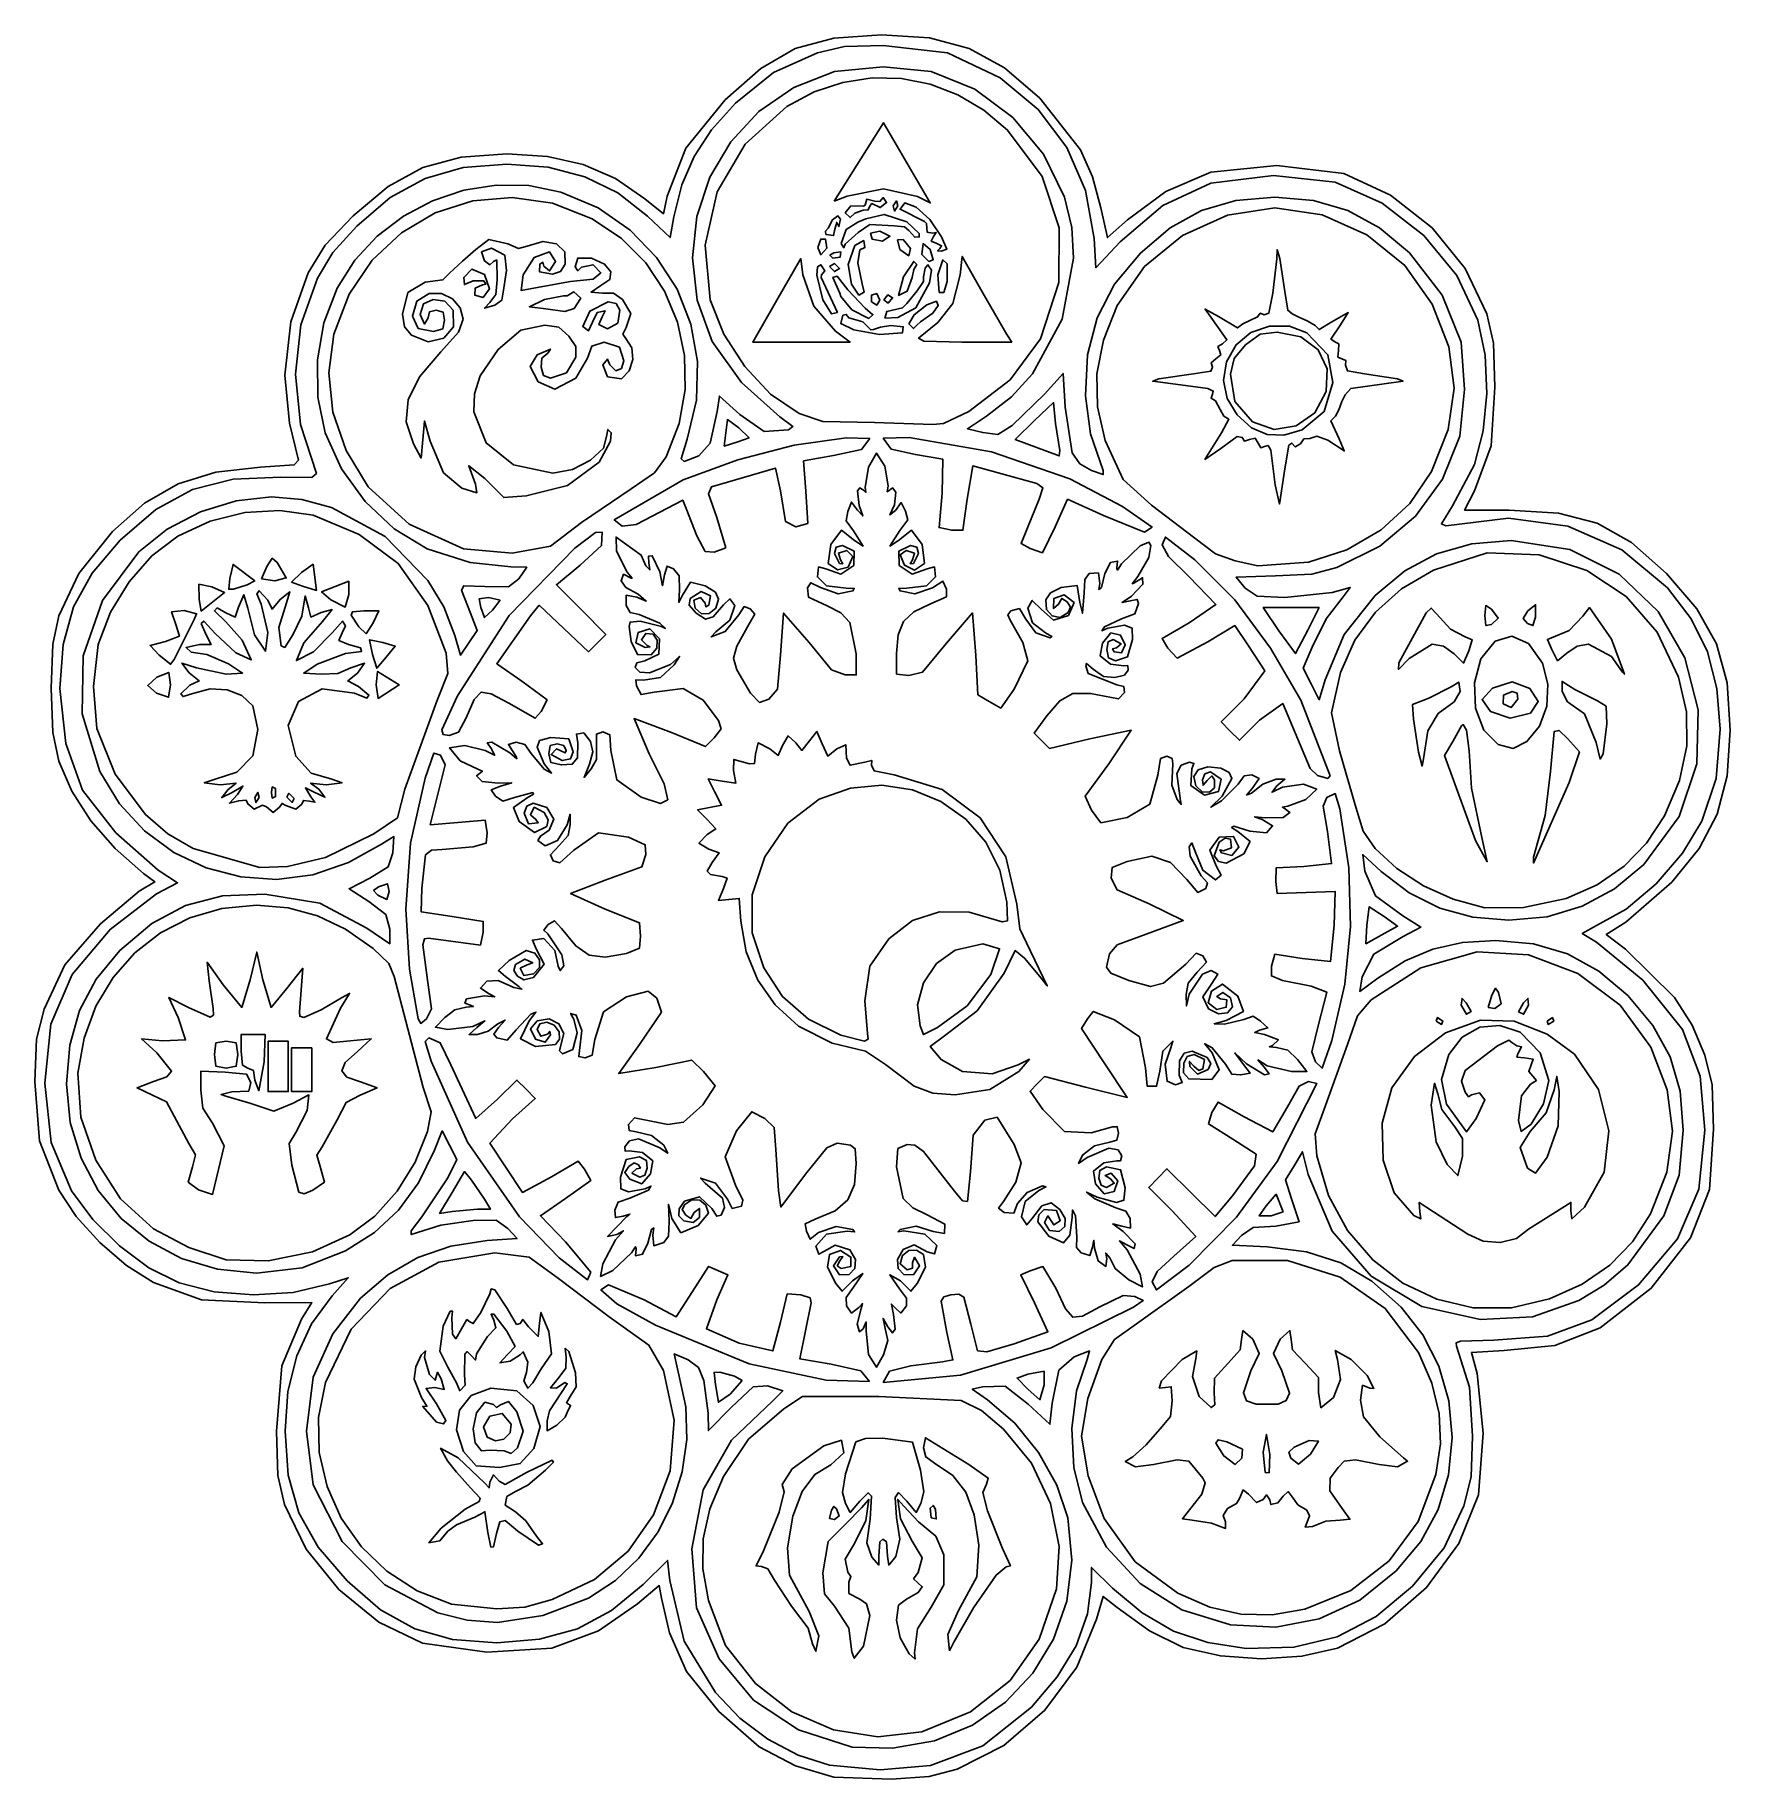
# Model space of a CAD drawing. Extents: x 0 to 50.5, y 0 to 52.
import ezdxf

# ---------------------------------------------------------------- set-up
doc = ezdxf.new("R2010")
doc.units = 0
doc.layers.add('Layer_1', color=7, linetype='CONTINUOUS')

msp = doc.modelspace()

# ---------------------------------------------------------------- linework, layer by layer
at = {"layer": 'Layer_1', "color": 7}
for points in [[(23.817775, 0.059499), (22.667776, 0.397599), (21.592076, 0.965599), (20.388076, 2.018399), (19.423276, 3.206398), (18.912576, 4.363798), (18.675676, 5.391698), (18.611776, 5.767398), (17.960276, 5.221298), (16.801977, 4.415798), (15.407477, 3.905698), (13.469977, 3.784098), (11.553178, 4.051598), (10.250978, 4.680998), (9.059388, 5.653398), (8.087088, 6.859198), (7.442828, 8.189098), (7.244198, 9.048197), (7.202348, 10.375897), (7.363698, 12.322597), (7.949578, 13.710497), (8.254438, 14.211497), (6.853928, 14.200397), (4.966989, 14.285096), (3.531689, 14.802996), (2.728089, 15.309496), (1.934039, 15.992496), (1.235299, 16.768296), (0.717616, 17.552896), (0.133484, 19.025696), (0, 20.795195), (0.048812, 22.056095), (0.277459, 22.949095), (0.895072, 24.273495), (1.952509, 25.500095), (3.112459, 26.471294), (3.578009, 26.744094), (3.236939, 27.000594), (2.389589, 27.737294), (1.666299, 28.567694), (1.098089, 29.450794), (0.715965, 30.345294), (0.531274, 31.198394), (0.489936, 32.516793), (0.530975, 33.831393), (0.711891, 34.674993), (1.311639, 35.937893), (2.311269, 37.185593), (3.268659, 38.033892), (4.270409, 38.613892), (5.395479, 38.960092), (6.722828, 39.106692), (7.730218, 39.174792), (7.858728, 39.319792), (7.587218, 40.416792), (7.454548, 41.854892), (7.624418, 43.439081), (8.150368, 44.901061), (8.651838, 45.728711), (9.482838, 46.604751), (10.528978, 47.477561), (11.565978, 48.044341), (12.709177, 48.351341), (14.074077, 48.444801), (15.282377, 48.368631), (16.346477, 48.128741), (17.302177, 47.713521), (18.185276, 47.111321), (18.736476, 46.662331), (18.846776, 47.188321), (19.407276, 48.619801), (20.576176, 50.05459), (21.635876, 50.99189), (22.666076, 51.586075), (23.816075, 51.899392), (25.235675, 51.994082), (26.666775, 51.904834), (27.848975, 51.592368), (28.903675, 51.008048), (29.952274, 50.10324), (31.167074, 48.570471), (31.527274, 47.763961), (31.771474, 46.843321), (31.967474, 45.951941), (32.572374, 46.477811), (33.706374, 47.322981), (35.053874, 47.905041), (37.019873, 48.100121), (39.011173, 47.858351), (40.405773, 47.217001), (41.644772, 46.245061), (42.634772, 45.033971), (43.282372, 43.675181), (43.477272, 42.806542), (43.519472, 41.497792), (43.404272, 39.743392), (42.905672, 38.402692), (42.614972, 37.826692), (43.943872, 37.825492), (45.410772, 37.740092), (46.568472, 37.441592), (47.585471, 36.862093), (48.629871, 35.933693), (49.539371, 34.880893), (50.124271, 33.837293), (50.436871, 32.674693), (50.529471, 31.264494), (50.439771, 29.906794), (50.145371, 28.765094), (49.608771, 27.741394), (48.792071, 26.737394), (47.419471, 25.541295), (46.835571, 25.180895), (47.415671, 24.744895), (48.875571, 23.297295), (49.396971, 22.469795), (49.776271, 21.577295), (49.989971, 20.694095), (50.037571, 19.373196), (49.917171, 17.575896), (49.346171, 16.136496), (48.176371, 14.632196), (46.656472, 13.454897), (45.308572, 12.929697), (43.798972, 12.780297), (42.818172, 12.720597), (42.987772, 12.094397), (43.164372, 10.312597), (43.033272, 8.472398), (42.446872, 7.025098), (41.482072, 5.706998), (40.242173, 4.630298), (38.830573, 3.907298), (37.767973, 3.662198), (36.558573, 3.583798), (35.334673, 3.671598), (34.228874, 3.924998), (33.218674, 4.417498), (32.259674, 5.117098), (31.842774, 5.444398), (31.647974, 4.765498), (31.058674, 3.339698), (30.106374, 2.051499), (28.885175, 1.002399), (27.489275, 0.293499), (26.652675, 0.077799), (25.537875, -0.000001), (23.817775, 0.059499)], [(26.699975, 0.401099), (28.252575, 0.996099), (29.703074, 2.148599), (30.471574, 3.044598), (31.032874, 3.975498), (31.377474, 4.921998), (31.496074, 5.864698), (31.497274, 6.312598), (32.123474, 5.694998), (33.003274, 4.951998), (33.938974, 4.414298), (34.962374, 4.067698), (36.104873, 3.897898), (37.529673, 3.929098), (38.813173, 4.242598), (39.981473, 4.848198), (41.060572, 5.755698), (42.007772, 6.893398), (42.590572, 8.148598), (42.815772, 9.009997), (42.855572, 10.225597), (42.757972, 11.684297), (42.369172, 12.905597), (42.361272, 13.000997), (42.491572, 13.053897), (43.483772, 13.082097), (45.081972, 13.207797), (46.411172, 13.692397), (47.803071, 14.729696), (48.958571, 16.101596), (49.596171, 17.582296), (49.772271, 19.342496), (49.636071, 20.950195), (49.109471, 22.342795), (47.928571, 23.815795), (46.550172, 24.944495), (46.124372, 25.204895), (46.550172, 25.441095), (47.434571, 25.935394), (48.324571, 26.691894), (49.111671, 27.602694), (49.687071, 28.559494), (50.116671, 29.824094), (50.230471, 31.294494), (50.136771, 32.512193), (49.852271, 33.600993), (49.365971, 34.590093), (48.667271, 35.509093), (47.303871, 36.643193), (45.696072, 37.344693), (43.920772, 37.592092), (42.054572, 37.363793), (41.926072, 37.417192), (42.259472, 37.959992), (42.913672, 39.189592), (43.173372, 40.186592), (43.277572, 41.306492), (43.223772, 42.442382), (43.009572, 43.487121), (42.379972, 44.823141), (41.397772, 46.017371), (40.159373, 46.976571), (38.760673, 47.607521), (36.914673, 47.801131), (35.053874, 47.571071), (33.624874, 46.903311), (32.349874, 45.822511), (31.624574, 45.052161), (31.570374, 45.922701), (31.319174, 47.351341), (30.759774, 48.641411), (29.905374, 49.77041), (28.769175, 50.71583), (27.202475, 51.458025), (25.285775, 51.681472), (24.135675, 51.647449), (23.332176, 51.463289), (22.015476, 50.8705), (20.878476, 49.9556), (20.172176, 49.16638), (19.647376, 48.369741), (19.279576, 47.520601), (19.044276, 46.573891), (18.935576, 45.953811), (18.260776, 46.590391), (17.374077, 47.283871), (16.396477, 47.767401), (15.302077, 48.050511), (14.065077, 48.142771), (12.764477, 48.040451), (11.628378, 47.716101), (10.593778, 47.143641), (9.597488, 46.297001), (8.883708, 45.502821), (8.418918, 44.739431), (7.930808, 43.351741), (7.763408, 41.878992), (7.916998, 40.382192), (8.391858, 38.922092), (8.259268, 38.798692), (7.331278, 38.806692), (5.912289, 38.750292), (4.702329, 38.442792), (3.609599, 37.848292), (2.542299, 36.930893), (1.707009, 35.951793), (1.150429, 34.942093), (0.839693, 33.820993), (0.741942, 32.507793), (0.918349, 30.872794), (1.414519, 29.480794), (2.408419, 28.212394), (3.674409, 27.098394), (4.254009, 26.721594), (3.624319, 26.388194), (2.242239, 25.327795), (1.112179, 23.985895), (0.473106, 22.502795), (0.300903, 20.743895), (0.481452, 18.977896), (1.092689, 17.539096), (1.723799, 16.679096), (2.517329, 15.892696), (3.399829, 15.242796), (4.297829, 14.792296), (5.339289, 14.526796), (6.511268, 14.432496), (7.698498, 14.510096), (8.785728, 14.760596), (9.339678, 14.947696), (8.860748, 14.410296), (8.246288, 13.567197), (7.807228, 12.613497), (7.543708, 11.549597), (7.455838, 10.375897), (7.552558, 9.056197), (7.867738, 7.933198), (8.438878, 6.916298), (9.303498, 5.914798), (10.304878, 5.050198), (11.321878, 4.479098), (12.444877, 4.163898), (13.764577, 4.067198), (15.041077, 4.168398), (16.170477, 4.481798), (17.188777, 5.021798), (18.132376, 5.802598), (18.858176, 6.518698), (18.922576, 5.917598), (19.350276, 4.114098), (20.283876, 2.577699), (21.011976, 1.821699), (21.849676, 1.191399), (22.755676, 0.713099), (23.688775, 0.412999), (25.198875, 0.272499), (26.699975, 0.401099)], [(24.360375, 0.955999), (22.758876, 1.467599), (21.423576, 2.355599), (20.397576, 3.581598), (19.723876, 5.106898), (19.582476, 6.868198), (19.921176, 8.622597), (20.763176, 10.104197), (21.981076, 11.267097), (22.293376, 11.576397), (21.840276, 11.722397), (21.410876, 11.690197), (20.763276, 11.090597), (20.076176, 10.388397), (20.068076, 10.908097), (19.942876, 11.878297), (19.779476, 12.273397), (19.474976, 12.499597), (19.059776, 12.675297), (19.192376, 12.053997), (19.399076, 11.094297), (19.430576, 10.121297), (19.296976, 9.159697), (19.008076, 8.234198), (18.574076, 7.369598), (18.004776, 6.590698), (17.310477, 5.922298), (16.500877, 5.389198), (15.141477, 4.878398), (13.793277, 4.665298), (12.880277, 4.740398), (12.006778, 4.959398), (10.427878, 5.791898), (9.156568, 7.087998), (8.293028, 8.772897), (8.099378, 10.375897), (8.293028, 11.978797), (8.884018, 13.272597), (9.706948, 14.339896), (10.519578, 15.036596), (11.411378, 15.550996), (12.393577, 15.888296), (13.477377, 16.053396), (14.373777, 16.116996), (14.094177, 16.413196), (13.751577, 16.662196), (13.063177, 16.652296), (12.095678, 16.508596), (11.216278, 16.230996), (11.213478, 16.338896), (11.530178, 16.761096), (12.307077, 17.921296), (12.576177, 18.471396), (12.359377, 18.896396), (12.142577, 19.321396), (11.910678, 18.750596), (11.429978, 17.776796), (10.838978, 16.963896), (10.120378, 16.292496), (9.257118, 15.743296), (7.968548, 15.239796), (6.601198, 15.084596), (5.443319, 15.196896), (4.372539, 15.520096), (3.409669, 16.033296), (2.575519, 16.715896), (1.890869, 17.547096), (1.376519, 18.506196), (1.053269, 19.572496), (0.941923, 20.725195), (1.037759, 21.878495), (1.328399, 22.909695), (1.823299, 23.842395), (2.531889, 24.700195), (3.481059, 25.506395), (4.487409, 26.043394), (5.595939, 26.328494), (6.851668, 26.379394), (8.488578, 26.110194), (9.889838, 25.369795), (10.577178, 24.902795), (10.575278, 25.340295), (10.458678, 25.769295), (9.952678, 26.158194), (9.364868, 26.538594), (9.986758, 26.855994), (10.529378, 27.191094), (10.671078, 27.615994), (10.702678, 28.093794), (10.332778, 27.870294), (9.347898, 27.318794), (8.285908, 26.959794), (7.205088, 26.821694), (6.134209, 26.893794), (5.102039, 27.165594), (4.137349, 27.626594), (3.268889, 28.266094), (2.525449, 29.073694), (1.935779, 30.038794), (1.410699, 31.755593), (1.442379, 33.488893), (2.012299, 35.134793), (3.101959, 36.589193), (3.944379, 37.256193), (4.935339, 37.772392), (5.997129, 38.105692), (7.052068, 38.223892), (7.958758, 38.142892), (8.838468, 37.909192), (10.442978, 37.039793), (11.717478, 35.727993), (12.184677, 34.941193), (12.513977, 34.085793), (12.681877, 33.500793), (12.933077, 33.870393), (13.184277, 34.240093), (12.987077, 34.755993), (12.718177, 35.440093), (12.782277, 35.571793), (13.415077, 35.550193), (14.114177, 35.537693), (14.421277, 35.782793), (14.662577, 36.123493), (14.190377, 36.141293), (12.973177, 36.269493), (11.693678, 36.669393), (10.710478, 37.267193), (9.840438, 38.084392), (9.136558, 39.060692), (8.651668, 40.135992), (8.431358, 41.195092), (8.420688, 42.309622), (8.614228, 43.413451), (9.006518, 44.440531), (9.534758, 45.275201), (10.202278, 45.996051), (10.983178, 46.591911), (11.851278, 47.051621), (12.780677, 47.363991), (13.745377, 47.517871), (14.719377, 47.502081), (15.676577, 47.305451), (16.784777, 46.836201), (17.741977, 46.177601), (18.532776, 45.359961), (19.141476, 44.413611), (19.552576, 43.368881), (19.750676, 42.256092), (19.720076, 41.105592), (19.445376, 39.947692), (19.264776, 39.356592), (19.357076, 39.281692), (19.786176, 39.444592), (20.124876, 39.827092), (20.339876, 40.765692), (20.402976, 41.225992), (21.008076, 40.678492), (21.740476, 40.172492), (22.466376, 40.217192), (22.592776, 40.321992), (22.203076, 40.607192), (21.061176, 41.628892), (20.185076, 42.854532), (19.744476, 44.090421), (19.599576, 45.346991), (19.730676, 46.580981), (20.118076, 47.749131), (20.742276, 48.808171), (21.583476, 49.71483), (22.621976, 50.42586), (23.838375, 50.89799), (25.281175, 51.045312), (26.718075, 50.90199), (28.012275, 50.37189), (29.152175, 49.5277), (30.067874, 48.435311), (30.689574, 47.160641), (30.905174, 46.256641), (30.960974, 45.334391), (30.623774, 43.521421), (29.739174, 41.894292), (29.110775, 41.204392), (28.368575, 40.625692), (27.794575, 40.253892), (28.253375, 40.138392), (28.706275, 40.083392), (29.127975, 40.346092), (30.094674, 41.286992), (30.645674, 41.904692), (30.707174, 40.892592), (30.921474, 39.539792), (31.146874, 39.207192), (31.492574, 39.003992), (31.842474, 38.887392), (31.841574, 39.008492), (31.465374, 40.100592), (31.319674, 41.238292), (31.374174, 42.453292), (31.660274, 43.557021), (32.183574, 44.564591), (32.949974, 45.491091), (33.835174, 46.241761), (34.772874, 46.759121), (35.801073, 47.058871), (36.957373, 47.156741), (38.107973, 47.062011), (39.136673, 46.763391), (40.080073, 46.245751), (40.974773, 45.493971), (41.943872, 44.232411), (42.509572, 42.836012), (42.609272, 41.426092), (42.469072, 40.031592), (41.952972, 38.753192), (41.147972, 37.649192), (40.089073, 36.756593), (38.810773, 36.112993), (38.063073, 35.917093), (36.982473, 35.873093), (35.805273, 35.828493), (36.074473, 35.502893), (36.436073, 35.261993), (37.260773, 35.221893), (38.669673, 35.371093), (39.205273, 35.521393), (38.995973, 35.246993), (38.488373, 34.584093), (38.069273, 33.743493), (37.805873, 33.116693), (38.044873, 32.646293), (38.283873, 32.175893), (38.455773, 32.766993), (39.029873, 34.120193), (39.951873, 35.282093), (40.829173, 36.014493), (41.782072, 36.526493), (42.832972, 36.826893), (44.004372, 36.925093), (45.751572, 36.655193), (47.224571, 35.913593), (48.381471, 34.802193), (49.180471, 33.422993), (49.579771, 31.877993), (49.537671, 30.269094), (49.012371, 28.698294), (47.962071, 27.267494), (47.087671, 26.541294), (46.123972, 26.021294), (45.073472, 25.708595), (43.938672, 25.604095), (42.864672, 25.693895), (41.874872, 25.964394), (40.964673, 26.417494), (40.129173, 27.054994), (39.578573, 27.557794), (39.646473, 27.061394), (39.954673, 26.325394), (40.778173, 25.734295), (41.315172, 25.397195), (40.783873, 25.120095), (39.907873, 24.592795), (39.558273, 23.914995), (39.490773, 23.478195), (40.027373, 23.872495), (40.843073, 24.390395), (41.670472, 24.741195), (42.556972, 24.939995), (43.549472, 25.001795), (44.667272, 24.900595), (45.686272, 24.596595), (46.619372, 24.084295), (47.479871, 23.358295), (48.229871, 22.468395), (48.742671, 21.531995), (49.035871, 20.505795), (49.127471, 19.346596), (49.012671, 17.999196), (48.551171, 16.787796), (47.482771, 15.327496), (46.780071, 14.723596), (46.024172, 14.262997), (44.636172, 13.784797), (43.091272, 13.704397), (41.338272, 14.089597), (39.831373, 14.993196), (38.669773, 16.331796), (37.952773, 18.021996), (37.781673, 18.703096), (37.530873, 18.282696), (37.280173, 17.862196), (37.457273, 17.299996), (37.682273, 16.612496), (36.986873, 16.487296), (36.315173, 16.443296), (35.968373, 16.200096), (35.693273, 15.912996), (36.726073, 15.863196), (37.906473, 15.717596), (38.928673, 15.386996), (39.849673, 14.845796), (40.726473, 14.068497), (41.374772, 13.245097), (41.850672, 12.305997), (42.143472, 11.277897), (42.242972, 10.187397), (42.139472, 9.066697), (41.828772, 8.034098), (41.308272, 7.082998), (40.575173, 6.207198), (39.487773, 5.338098), (38.282773, 4.774998), (36.988473, 4.526998), (35.633573, 4.603498), (34.191474, 5.050798), (32.947074, 5.831798), (31.944674, 6.910198), (31.228074, 8.249598), (30.970974, 9.290097), (30.911074, 10.447797), (31.043474, 11.571997), (31.363374, 12.511597), (31.430474, 12.765997), (30.974474, 12.585597), (30.521774, 12.187097), (30.325774, 11.202497), (30.253974, 10.576397), (29.610174, 11.177497), (28.920275, 11.712897), (28.241275, 11.689797), (27.940675, 11.624697), (28.399175, 11.308097), (29.210675, 10.608697), (29.916774, 9.733697), (30.460974, 8.766697), (30.786274, 7.791298), (30.907674, 6.524598), (30.758074, 5.308798), (30.362374, 4.176598), (29.745474, 3.160898), (28.932475, 2.294399), (27.948175, 1.610099), (26.817575, 1.140699), (25.565475, 0.919099), (24.360475, 0.956099)], [(27.840475, 40.766192), (29.069375, 41.708192), (29.974774, 42.936102), (30.518974, 44.608771), (30.531374, 46.239141), (30.020574, 47.772581), (28.995275, 49.15447), (28.289075, 49.75423), (27.514275, 50.21157), (26.688375, 50.52461), (25.829175, 50.69147), (24.954275, 50.71025), (24.081275, 50.57906), (23.227776, 50.29603), (22.411476, 49.85926), (21.167976, 48.736991), (20.338876, 47.317501), (19.974676, 45.728171), (20.125976, 44.096391), (20.530476, 43.073412), (21.156376, 42.105532), (21.930876, 41.285692), (22.781176, 40.706792), (23.487276, 40.471492), (25.023275, 40.436492), (26.769275, 40.383992), (27.081775, 40.413292), (27.840475, 40.766192)], [(23.819375, 47.032541), (25.293675, 49.37626), (26.688375, 46.984001), (26.312675, 47.172061), (25.292675, 47.402871), (24.211475, 47.182821), (23.819375, 47.032541)], [(15.372177, 36.750293), (16.289977, 37.454992), (17.770177, 38.464592), (18.471376, 38.943692), (18.817576, 39.417192), (19.201876, 40.407692), (19.379976, 41.425292), (19.360676, 42.441582), (19.152876, 43.428181), (18.765276, 44.356781), (18.206676, 45.199031), (17.485977, 45.926611), (16.611977, 46.511171), (15.431277, 46.974131), (14.231077, 47.145361), (13.052277, 47.043171), (11.935878, 46.685881), (10.922878, 46.091801), (10.054178, 45.279241), (9.370948, 44.266511), (8.914038, 43.071912), (8.761278, 41.917592), (8.884858, 40.752092), (9.277178, 39.609192), (9.930678, 38.522792), (11.156078, 37.412192), (12.774577, 36.677893), (14.229777, 36.546893), (15.372177, 36.750293)], [(24.147875, 46.692031), (24.321975, 46.899841), (24.694475, 46.887371), (24.748575, 46.921111), (24.793675, 47.094061), (25.039675, 47.040061), (25.185575, 47.031461), (25.285775, 47.143911), (25.385975, 46.993631), (25.195475, 46.846751), (24.951375, 46.968581), (24.892975, 46.906801), (24.842075, 46.774701), (24.691175, 46.770501), (24.443875, 46.682001), (24.296575, 46.548091), (24.147875, 46.692051)], [(25.586375, 46.893421), (25.683375, 47.043701), (25.722775, 46.893421), (25.625675, 46.743141), (25.586375, 46.893421)], [(26.972375, 45.628731), (27.027675, 45.707851), (26.880775, 45.772411), (26.719575, 45.849121), (26.786275, 45.988971), (26.863475, 46.106511), (26.752675, 46.083511), (26.594375, 46.114891), (26.576375, 46.367451), (26.513075, 46.429521), (25.786675, 46.798501), (25.927075, 46.985831), (26.264375, 46.854651), (26.672975, 46.488691), (27.027275, 45.971681), (27.177475, 45.605741), (27.013975, 45.542451), (26.904375, 45.561691), (26.972375, 45.628741)], [(37.959273, 36.274193), (39.108873, 36.646293), (40.128773, 37.239593), (40.981473, 38.026292), (41.629572, 38.979092), (42.129972, 40.234892), (42.300572, 41.462892), (42.141772, 42.695032), (41.653472, 43.963351), (40.829473, 45.122641), (39.700073, 46.032751), (38.373273, 46.627421), (36.957373, 46.840361), (35.543973, 46.621731), (34.211474, 46.014281), (33.077174, 45.090721), (32.258074, 43.923731), (31.849074, 42.894122), (31.654774, 41.893292), (31.673574, 40.903692), (31.903774, 39.907492), (32.442474, 38.744092), (33.280374, 37.980292), (34.575474, 36.987193), (35.190474, 36.522193), (35.777673, 36.320493), (36.456473, 36.170393), (37.959273, 36.274193)], [(23.577876, 46.046921), (23.563476, 46.140501), (23.640976, 46.228831), (23.772975, 46.483621), (23.936675, 46.596611), (24.016675, 46.500221), (23.963575, 46.280041), (23.933275, 46.342401), (23.903075, 46.404761), (23.844275, 46.199051), (23.805675, 46.011801), (23.577876, 46.046921)], [(24.036275, 45.771431), (24.178575, 46.189561), (24.527775, 46.411411), (24.766075, 46.509671), (25.316175, 46.637181), (25.989575, 46.417531), (26.358075, 46.069001), (26.361075, 45.970861), (26.224075, 45.960971), (26.049775, 46.162991), (25.924575, 46.273661), (25.611375, 46.297971), (24.885075, 46.340121), (24.539175, 46.101521), (24.153975, 45.753131), (24.107875, 45.649911), (24.036275, 45.771421)], [(13.413477, 38.765692), (12.929677, 39.151692), (13.128577, 38.603092), (13.175777, 38.343592), (12.721677, 38.480492), (12.176277, 38.942992), (11.782578, 39.880492), (11.610478, 40.481592), (11.560178, 39.930492), (11.509778, 39.379492), (11.284678, 39.801292), (11.065278, 40.458892), (11.122378, 41.118392), (11.463478, 41.805492), (12.096178, 42.545852), (12.629577, 43.136922), (12.762677, 43.515501), (12.675877, 43.860741), (12.447177, 44.128671), (12.124077, 44.282911), (11.754078, 44.287131), (11.385178, 44.060981), (11.259878, 43.606161), (11.419478, 43.242151), (11.879478, 43.154682), (12.156277, 43.231361), (12.211577, 43.487121), (12.165677, 43.732571), (11.961178, 43.787671), (11.764078, 43.740631), (11.718978, 43.559511), (11.617878, 43.372561), (11.479278, 43.663431), (11.579678, 43.973861), (11.875678, 44.109981), (12.219277, 44.053401), (12.462777, 43.785751), (12.475577, 43.293191), (12.187077, 42.953672), (11.726478, 42.844652), (11.223278, 43.043552), (11.012378, 43.294161), (10.959278, 43.672471), (11.113278, 44.313531), (11.632678, 44.625921), (12.164077, 44.687801), (12.361477, 44.888691), (12.748277, 45.250361), (13.146177, 45.593231), (13.527077, 45.898711), (14.097877, 45.764751), (14.417277, 45.624181), (14.675077, 45.700541), (15.140577, 45.838091), (15.546377, 45.765041), (15.800077, 45.525151), (15.809677, 45.162191), (15.670577, 44.944821), (15.428577, 44.856841), (15.041077, 44.927371), (15.046877, 45.160221), (15.142077, 45.218381), (15.167077, 45.102781), (15.342377, 44.958881), (15.521177, 45.240781), (15.337377, 45.522801), (14.882477, 45.362971), (14.553977, 44.839381), (14.494377, 44.376881), (15.029177, 44.477711), (15.961277, 44.640621), (16.642477, 44.708111), (16.870177, 44.904631), (16.638277, 45.140231), (16.296877, 45.065511), (16.183377, 44.963321), (16.106977, 45.084821), (16.179977, 45.338471), (16.592777, 45.333921), (16.979777, 45.155041), (17.166277, 44.927551), (17.135377, 44.700771), (16.870177, 44.524061), (16.577277, 44.324991), (16.914677, 44.294171), (17.242977, 44.298241), (17.515777, 44.102901), (17.759177, 43.691741), (17.623377, 43.269691), (17.527077, 43.075362), (17.613577, 42.942732), (17.789677, 42.666682), (17.820677, 42.315392), (17.716077, 41.977492), (17.485377, 41.741392), (17.070377, 41.801692), (16.924877, 42.160542), (17.068977, 42.329762), (17.134577, 42.159642), (17.321077, 41.984292), (17.484077, 42.050512), (17.555077, 42.279932), (17.427777, 42.686802), (16.971277, 42.835912), (16.598177, 42.712572), (16.469477, 42.355022), (16.120377, 41.763492), (15.495077, 41.433292), (15.002477, 41.652692), (14.766277, 42.110342), (14.971277, 42.459492), (15.364677, 42.628762), (15.287277, 42.511022), (15.111177, 42.358922), (15.086877, 42.092012), (15.161277, 41.840892), (15.367377, 41.758592), (15.844477, 41.921092), (16.125677, 42.391892), (16.119177, 42.701602), (15.918377, 43.018052), (15.617677, 43.278891), (15.203277, 43.336841), (14.485777, 43.194821), (13.807577, 42.620382), (13.271177, 41.834092), (13.103277, 41.289292), (13.085977, 40.762492), (13.452877, 39.830692), (14.270377, 39.174792), (15.436777, 38.930892), (16.021977, 39.042992), (16.565177, 39.317692), (16.945677, 39.672792), (17.042777, 40.025892), (17.079977, 40.231092), (17.181977, 40.132992), (17.159077, 39.887892), (16.817477, 39.253292), (15.875977, 38.566492), (14.647577, 38.249492), (13.977777, 38.201392)], [(23.334776, 45.654651), (23.422876, 45.906521), (23.566576, 45.901501), (23.608176, 45.639571), (23.426476, 45.440731), (23.334776, 45.654651)], [(24.339175, 44.560591), (24.245375, 45.152651), (24.440375, 45.714701), (24.705275, 45.860911), (24.738175, 45.652211), (24.591775, 45.586481), (24.533875, 45.200751), (24.663475, 44.577291), (24.720675, 44.329671), (24.562975, 44.238511), (24.339175, 44.560591)], [(24.951875, 45.908271), (24.907175, 46.079011), (25.185575, 46.142031), (25.486175, 45.991751), (25.268175, 45.843961), (24.951875, 45.908261)], [(25.782475, 45.598851), (25.712075, 45.884661), (25.879675, 45.896021), (26.096575, 45.624811), (26.047975, 45.408651), (25.782475, 45.598851)], [(26.434675, 45.450811), (26.473175, 45.774241), (26.684675, 45.600801), (26.778975, 45.289471), (26.645075, 45.240361), (26.434675, 45.450811)], [(13.707877, 43.935471), (13.914177, 44.082261), (13.964877, 44.379781), (14.057977, 44.971221), (14.005477, 45.425151), (13.614477, 45.641101), (13.314177, 45.525471), (13.405577, 45.255791), (13.559277, 45.143851), (13.666377, 45.240361), (13.764677, 45.287221), (13.781177, 44.691821), (13.735677, 44.259201), (13.561077, 44.015571), (13.403577, 43.847471), (13.707877, 43.935471)], [(22.114276, 44.081331), (22.831276, 45.326741), (22.894476, 44.840711), (23.214676, 43.909101), (23.865975, 43.166191), (24.299475, 42.835912), (22.848376, 42.835912), (21.397276, 42.835912)], [(23.783175, 45.340441), (23.697775, 45.425951), (23.815175, 45.497811), (24.024275, 45.523421), (24.000375, 45.367981), (23.783175, 45.340441)], [(25.743375, 44.227631), (25.886675, 44.783441), (26.196375, 45.240371), (26.284975, 45.145341), (26.196775, 44.995721), (26.147475, 44.764391), (26.003275, 44.349791), (25.743275, 44.227631)], [(26.337775, 42.952332), (26.911375, 43.417921), (27.363875, 43.988041), (27.580675, 44.839621), (27.640175, 45.390641), (28.233275, 44.338691), (28.971175, 43.061332), (29.115875, 42.835912), (27.626575, 42.838912), (26.497175, 42.864792), (26.337775, 42.952292)], [(26.954775, 44.312911), (26.918775, 44.844541), (27.060175, 45.284721), (27.189775, 45.167851), (27.191775, 44.639251), (27.096675, 44.317921), (26.954775, 44.312911)], [(36.968873, 38.577992), (36.835573, 39.613392), (36.758073, 39.758892), (36.653673, 39.727592), (36.537473, 39.687492), (36.458173, 39.824992), (36.368673, 39.969592), (36.206573, 39.930792), (36.052573, 39.886292), (35.987873, 39.994192), (35.835573, 40.019992), (35.354373, 39.669092), (34.875674, 39.337092), (35.370473, 40.129092), (35.592173, 40.535092), (35.442873, 40.631792), (35.332473, 40.828692), (35.188574, 41.087592), (35.059274, 41.164492), (35.101274, 41.279792), (35.122174, 41.375492), (34.960674, 41.450492), (33.851674, 41.599492), (33.320874, 41.671292), (33.499774, 41.744792), (34.530274, 41.886892), (35.055074, 41.967992), (35.100974, 42.088062), (35.060174, 42.216842), (35.204174, 42.334992), (35.348773, 42.453522), (35.305473, 42.584012), (35.260473, 42.704332), (35.400173, 42.784442), (35.529873, 42.900032), (35.270673, 43.268751), (34.877874, 43.821631), (35.280773, 43.594651), (35.843673, 43.258081), (36.005573, 43.377551), (36.192173, 43.469661), (36.443773, 43.590511), (36.524073, 43.700301), (36.645573, 43.646751), (36.777573, 43.700951), (36.894773, 44.290771), (37.016073, 45.319591), (37.024673, 45.591011), (37.105173, 45.324501), (37.257673, 44.341131), (37.344373, 43.783261), (37.472873, 43.679231), (37.676273, 43.577541), (37.919473, 43.468751), (38.162873, 43.326411), (38.279873, 43.209981), (38.660273, 43.436881), (39.145773, 43.717021), (38.919373, 43.347461), (38.629173, 42.925862), (38.762573, 42.835912), (38.866773, 42.779992), (38.851873, 42.585442), (38.837973, 42.388012), (38.956973, 42.334982), (39.071373, 42.290752), (39.065073, 42.146602), (39.121473, 41.978492), (39.634373, 41.889692), (40.614073, 41.745592), (40.781573, 41.670092), (40.213373, 41.595192), (39.223573, 41.456592), (39.053573, 41.266892), (38.956373, 41.066992), (38.864673, 40.820292), (38.767473, 40.631792), (38.624873, 40.492092), (38.881273, 39.954892), (39.029673, 39.591792), (38.535273, 39.910292), (38.209673, 40.030892), (38.003173, 39.961192), (37.826573, 39.953992), (37.719173, 39.805392), (37.569073, 39.712992), (37.461573, 39.823792), (37.376573, 39.759192), (37.252973, 39.061092), (37.097873, 38.007092), (36.968873, 38.577992)], [(13.547077, 44.423111), (13.402377, 44.852291), (13.020277, 45.014951), (12.780677, 44.764481), (12.804777, 44.552121), (13.062077, 44.661781), (13.381277, 44.661781), (13.445377, 44.564111), (13.339577, 44.539061), (13.120277, 44.440951), (13.116677, 44.232961), (13.360577, 44.168641), (13.547077, 44.423121)], [(23.487976, 44.098941), (23.306676, 44.826581), (23.327676, 45.082921), (23.430176, 45.140181), (23.543876, 44.962651), (23.448576, 44.838091), (23.437976, 44.762951), (23.922975, 43.720971), (23.744475, 43.677251), (23.487976, 44.098941)], [(23.682875, 45.086941), (23.833075, 45.176411), (23.983375, 45.029281), (23.833075, 44.939811), (23.682875, 45.086941)], [(24.350875, 43.800201), (24.024175, 44.200251), (23.993675, 44.294941), (23.784375, 44.764491), (23.912775, 44.804871), (24.233075, 44.398601), (24.748575, 43.849721), (24.977575, 43.649971), (24.859975, 43.543111), (24.350875, 43.800211)], [(25.331175, 43.544771), (25.389775, 43.750491), (25.861875, 43.860331), (25.987075, 43.982431), (26.297975, 44.366471), (26.486075, 44.639251), (26.484475, 44.785141), (26.540875, 45.035601), (26.618675, 45.140171), (26.722675, 44.979551), (26.666975, 44.604631), (26.256875, 43.853711), (25.719075, 43.574511), (25.331275, 43.544771)], [(16.075377, 43.841291), (16.268977, 44.142491), (16.068777, 44.338691), (15.868377, 44.218471), (15.755577, 44.211071), (15.191277, 44.105871), (14.739677, 43.887891), (15.228877, 43.828491), (15.799777, 43.753351), (16.075277, 43.841321)], [(24.935175, 44.038141), (24.938475, 44.238411), (25.092375, 44.284331), (25.183175, 44.082941), (25.091275, 43.937951), (24.935075, 44.038141)], [(25.303575, 44.093881), (25.427875, 44.246591), (25.563075, 44.158191), (25.433075, 44.000751), (25.303575, 44.093881)], [(16.620877, 43.426901), (16.760577, 43.723231), (16.996677, 43.771441), (16.910977, 43.592881), (16.813877, 43.359861), (17.064277, 43.236651), (17.374977, 43.402281), (17.430577, 43.786371), (17.321477, 43.984911), (17.087477, 44.038141), (16.539877, 43.762131), (16.328477, 43.298821), (16.500377, 43.170241), (16.620877, 43.426901)], [(26.051675, 43.385401), (26.212075, 43.650581), (26.584075, 43.952081), (26.871975, 44.051601), (26.927575, 43.929271), (26.760275, 43.701531), (26.401375, 43.437021), (26.287675, 43.336831), (26.193675, 43.240611), (26.051675, 43.385401)], [(24.409175, 43.199671), (24.019475, 43.390651), (24.083575, 43.637391), (24.182175, 43.662441), (24.258875, 43.561031), (24.673675, 43.441071), (24.914675, 43.199981), (25.000275, 43.210741), (25.205975, 43.283081), (25.514575, 43.328621), (25.881675, 43.293031), (25.864375, 43.115622), (25.173675, 43.065512), (24.409175, 43.199681)], [(37.768773, 40.221592), (38.425873, 40.763992), (38.689373, 41.627092), (38.539773, 42.461162), (37.916973, 43.109042), (37.394273, 43.310701), (36.804573, 43.309241), (36.242373, 43.120312), (35.802473, 42.759552), (35.519573, 42.244582), (35.430873, 41.695092), (35.535673, 41.154192), (35.833373, 40.665192), (36.266873, 40.279992), (36.731673, 40.078192), (37.231173, 40.058992), (37.768773, 40.221592)], [(36.295973, 40.458492), (35.764373, 41.061792), (35.636473, 41.877592), (35.744773, 42.351932), (36.088973, 42.754222), (36.518373, 43.073992), (37.028673, 43.136092), (37.738173, 42.993372), (38.253273, 42.608062), (38.522073, 42.042772), (38.493073, 41.360092), (38.151473, 40.729992), (37.597973, 40.339492), (36.942673, 40.233992), (36.295973, 40.458492)], [(30.550274, 39.603692), (30.424774, 40.405992), (30.366174, 41.034092), (29.804574, 40.507692), (29.219675, 39.930892), (30.531174, 39.444592), (30.550274, 39.603692)], [(20.957276, 39.864992), (21.287376, 39.984692), (20.983376, 40.275892), (20.641476, 40.524392), (20.547476, 39.737792), (20.957276, 39.864992)], [(25.292175, 12.649997), (25.423875, 13.075797), (25.347875, 13.431497), (25.284175, 13.732097), (25.427975, 13.481597), (25.559975, 13.301097), (25.642375, 13.412897), (25.595775, 13.851597), (25.530175, 14.160097), (25.644775, 14.046997), (25.806975, 13.890997), (25.975775, 14.104997), (25.982775, 14.340596), (25.772175, 14.613696), (25.486175, 15.034496), (25.799375, 14.856196), (26.112575, 14.542896), (26.301575, 14.776296), (26.546475, 15.257896), (26.486975, 15.636896), (26.276175, 15.770296), (26.046775, 15.752996), (25.862375, 15.609696), (25.786675, 15.365096), (25.998775, 15.184796), (26.155275, 15.227796), (26.156975, 15.390896), (26.220375, 15.558296), (26.370775, 15.296696), (26.188475, 15.034796), (25.899275, 15.040196), (25.730875, 15.219296), (25.715375, 15.493296), (25.884675, 15.783596), (26.207875, 15.922796), (26.596375, 15.720296), (26.810775, 15.653796), (26.888775, 15.907896), (26.528575, 16.246196), (25.897775, 16.341096), (25.726175, 16.316096), (25.786775, 16.382396), (26.268575, 16.479696), (26.774775, 16.325296), (27.110875, 16.268496), (27.121575, 16.542896), (26.594975, 16.818696), (26.165375, 17.025496), (25.885375, 17.310796), (25.686875, 18.254096), (25.726075, 18.796496), (25.997275, 18.914496), (26.229175, 18.894996), (26.487375, 18.710596), (27.410375, 17.525296), (27.651175, 17.239596), (27.796775, 17.223196), (27.889075, 18.102696), (27.968875, 19.198796), (28.312075, 19.639296), (28.679375, 19.730596), (29.193675, 18.921896), (29.393375, 18.366096), (29.242875, 17.793896), (28.871375, 17.222096), (28.726075, 17.017496), (28.895775, 16.886096), (29.178575, 16.869196), (29.291675, 17.156196), (29.572874, 17.489296), (30.033074, 17.685496), (30.137274, 17.654296), (29.927274, 17.543396), (29.517874, 17.214096), (29.412175, 16.765396), (29.563074, 16.519996), (29.711274, 16.703496), (30.017774, 17.084496), (30.288974, 17.178196), (30.547774, 16.981296), (30.713174, 16.708696), (30.696574, 16.468596), (30.529974, 16.327196), (30.244974, 16.350796), (30.097974, 16.593196), (30.194874, 16.787696), (30.270074, 16.674996), (30.373474, 16.519096), (30.561774, 16.643596), (30.449974, 16.953496), (30.080874, 16.980696), (29.921274, 16.819596), (29.895774, 16.607296), (30.219974, 16.185496), (30.663974, 15.986596), (30.848974, 16.209796), (30.920274, 16.737096), (30.928374, 16.967996), (31.013374, 16.787696), (31.053374, 16.165396), (31.044674, 15.845996), (31.189574, 15.689496), (31.442374, 15.604596), (31.525774, 15.860996), (31.564074, 16.061696), (31.582474, 15.830896), (31.694374, 15.445696), (31.924874, 15.284896), (31.949674, 15.510296), (31.917174, 15.678796), (32.043174, 15.541296), (32.198574, 15.217696), (32.604774, 14.881396), (33.010974, 14.674196), (32.943474, 15.054696), (32.562374, 15.774096), (32.326174, 16.045396), (32.524174, 15.937896), (32.761674, 15.813696), (32.799674, 15.956096), (32.436674, 16.322596), (32.127574, 16.549696), (32.398974, 16.487196), (32.654374, 16.426296), (32.646374, 16.714296), (32.519174, 16.925196), (32.215674, 17.027196), (31.597474, 17.295196), (31.347074, 17.501096), (31.667674, 17.344796), (32.243774, 17.188496), (32.459574, 17.256496), (32.499174, 17.626996), (32.362274, 18.165996), (31.943174, 18.248096), (31.741574, 18.142796), (31.716374, 17.911296), (31.785974, 17.703896), (31.939774, 17.639296), (32.173574, 17.764496), (32.056674, 17.889796), (31.898074, 17.997296), (32.076974, 18.066896), (32.278574, 17.829896), (32.168474, 17.513196), (31.874274, 17.442696), (31.617974, 17.742896), (31.555574, 18.125496), (31.857674, 18.372996), (32.247474, 18.427396), (32.362874, 18.433396), (32.398974, 18.580296), (32.285974, 18.761196), (32.010974, 18.809396), (31.360674, 18.527296), (31.108574, 18.353796), (31.224974, 18.599696), (31.586774, 18.880896), (32.041774, 18.991796), (32.249074, 19.042296), (32.298774, 19.252996), (32.263474, 19.447796), (32.123474, 19.446296), (31.480074, 19.269896), (30.693874, 19.301496), (30.039874, 19.956896), (29.661374, 20.506495), (29.878674, 20.723795), (30.096074, 20.941095), (31.318374, 20.621795), (32.561074, 20.323295), (31.889074, 21.323895), (31.198974, 22.375795), (31.374274, 22.665995), (31.547374, 22.883795), (32.177274, 22.628895), (32.922774, 22.124395), (33.100274, 21.200795), (33.156374, 20.660095), (33.432274, 20.651595), (33.527774, 21.100295), (33.616574, 21.700695), (33.919574, 21.997295), (33.857174, 21.803095), (33.688874, 21.309095), (33.747374, 20.801795), (34.002974, 20.697295), (34.200774, 20.770095), (34.110874, 20.984795), (34.122174, 21.410595), (34.258774, 21.636595), (34.497174, 21.696795), (34.937374, 21.514495), (35.047474, 21.332695), (34.971274, 21.152895), (34.650774, 21.016595), (34.424874, 21.247095), (34.418574, 21.395295), (34.549374, 21.251395), (34.694774, 21.124595), (34.817074, 21.169495), (34.858174, 21.448595), (34.557974, 21.596695), (34.348574, 21.540295), (34.243074, 21.344895), (34.240974, 21.056495), (34.391574, 20.872295), (35.078974, 20.858295), (35.300573, 21.144195), (35.086674, 21.646095), (34.868874, 21.922795), (35.095174, 21.801795), (35.488173, 21.311495), (35.674973, 21.013595), (35.940073, 20.993995), (36.225073, 21.045595), (35.997573, 21.346195), (35.770173, 21.646795), (36.118073, 21.321195), (36.652073, 20.995595), (36.786373, 21.025995), (36.647273, 21.216995), (36.456473, 21.438495), (36.728473, 21.267095), (37.459073, 21.095695), (37.917673, 21.095695), (37.637873, 21.446395), (37.343273, 21.726595), (37.007473, 21.810695), (36.795373, 21.831595), (36.887973, 21.868495), (37.066373, 22.037295), (36.648973, 22.199295), (36.362073, 22.253895), (36.504073, 22.320995), (36.752173, 22.391195), (36.535973, 22.592595), (36.309473, 22.739595), (36.037473, 22.646795), (35.454573, 22.507995), (35.154074, 22.516495), (35.504673, 22.614995), (36.024073, 22.884995), (35.855673, 23.340695), (35.398273, 23.700595), (35.075074, 23.492595), (34.970474, 23.141895), (35.232973, 22.942595), (35.510573, 23.008895), (35.532973, 23.225295), (35.335873, 23.256595), (35.229173, 23.324895), (35.408573, 23.444795), (35.634973, 23.288395), (35.694373, 23.019195), (35.548273, 22.846695), (35.283373, 22.813995), (34.986574, 22.964795), (34.814674, 23.323895), (35.062274, 23.689295), (35.256673, 23.997095), (35.063274, 24.100095), (34.807074, 23.999495), (34.404874, 23.397595), (34.322974, 23.049395), (34.312674, 23.388195), (34.376474, 23.724395), (34.648374, 24.053295), (34.918874, 24.355795), (34.815574, 24.541195), (34.614674, 24.617695), (34.309674, 24.295695), (33.645074, 23.727595), (33.254674, 23.624595), (32.603274, 23.806495), (32.066874, 24.026695), (31.939174, 24.199095), (32.035274, 24.604795), (32.259674, 24.871895), (33.121574, 25.192095), (34.228574, 25.596595), (33.212074, 26.091594), (32.258774, 26.505694), (32.078874, 26.860494), (32.112774, 27.179194), (32.559874, 27.356194), (33.295974, 27.507694), (33.844174, 27.321294), (34.336374, 26.812894), (34.659274, 26.432794), (34.900774, 26.552494), (34.947774, 26.715394), (34.759374, 26.928194), (34.440174, 27.509294), (34.402974, 27.789394), (34.489774, 27.908394), (34.602974, 27.603294), (34.815874, 27.093494), (35.193674, 26.806394), (35.358473, 26.943194), (35.209074, 27.223994), (35.023474, 27.687594), (35.297973, 28.074894), (35.728873, 28.098594), (35.886473, 27.777394), (35.677973, 27.532694), (35.368773, 27.613194), (35.315773, 27.698194), (35.433373, 27.674394), (35.669073, 27.761294), (35.634173, 28.019294), (35.475273, 28.049994), (35.296973, 27.933094), (35.148074, 27.526494), (35.282273, 27.351894), (35.503573, 27.305094), (36.032673, 27.583794), (36.219673, 27.947894), (35.853073, 28.252594), (35.671173, 28.370394), (35.735073, 28.408694), (36.211873, 28.255994), (36.707773, 28.209394), (36.891973, 28.421394), (36.581673, 28.606194), (36.357273, 28.687994), (36.673873, 28.659294), (37.203473, 28.663794), (37.408173, 28.813394), (37.232873, 28.941394), (37.185273, 28.977694), (37.342673, 28.998794), (37.883773, 29.199494), (38.209673, 29.509394), (37.812573, 29.660994), (37.189173, 29.569594), (36.878573, 29.416094), (37.021373, 29.608194), (37.257973, 29.805194), (36.994673, 29.808494), (36.602173, 29.656094), (36.264273, 29.392094), (36.118173, 29.334694), (36.281073, 29.529194), (36.491173, 29.825994), (36.269973, 29.933894), (36.046973, 29.904794), (35.863173, 29.663094), (35.373373, 29.159494), (35.053874, 28.971994), (35.384673, 29.304694), (35.681673, 29.827494), (35.595973, 30.010494), (35.354373, 30.132094), (34.958774, 30.176794), (34.676874, 30.085794), (34.546874, 29.885894), (34.606874, 29.604294), (34.794374, 29.428794), (35.008174, 29.421994), (35.158574, 29.553094), (35.155774, 29.791594), (35.077574, 29.904994), (34.946474, 29.767694), (34.822574, 29.628694), (34.803374, 29.792694), (34.876474, 29.962694), (35.044374, 30.023094), (35.355873, 29.807094), (35.281173, 29.444694), (34.863774, 29.330894), (34.456774, 29.616994), (34.482574, 30.117294), (34.549374, 30.277994), (34.415774, 30.312794), (34.171774, 30.222894), (34.040474, 29.977094), (34.149274, 29.160694), (34.170774, 29.056494), (34.044274, 29.206194), (33.888674, 29.627194), (33.919974, 30.262694), (33.894174, 30.422594), (33.740774, 30.493194), (33.555374, 30.421394), (33.475874, 29.929894), (33.230374, 29.062694), (32.562274, 28.664294), (31.772774, 28.507194), (31.490074, 28.880494), (31.309074, 29.301494), (32.011674, 30.267294), (32.681374, 31.265994), (31.446674, 31.012094), (30.244974, 30.725294), (30.015274, 30.951394), (29.785474, 31.177494), (30.165474, 31.693993), (30.548474, 32.146593), (30.934474, 32.358893), (31.468674, 32.365493), (32.296374, 32.200793), (32.478674, 32.391693), (32.456074, 32.573793), (32.250674, 32.617093), (31.397074, 32.962093), (31.329874, 33.184893), (31.345774, 33.259493), (31.548874, 33.087993), (31.849474, 32.871593), (32.191274, 32.837593), (32.473774, 32.904393), (32.583574, 33.057493), (32.575574, 33.191193), (32.457974, 33.185393), (32.060574, 33.234993), (31.755874, 33.483393), (31.818274, 33.865893), (32.074574, 34.166193), (32.358974, 34.104993), (32.499074, 33.812893), (32.388474, 33.568593), (32.169774, 33.607593), (32.123474, 33.694093), (32.236974, 33.719093), (32.373874, 33.844293), (32.140074, 33.969593), (31.989174, 33.905293), (31.948074, 33.668993), (31.997174, 33.419793), (32.207074, 33.338393), (32.568874, 33.451193), (32.715174, 33.969593), (32.702974, 34.313793), (32.478974, 34.401493), (31.978074, 34.309993), (31.806674, 34.233493), (31.882974, 34.351293), (32.383974, 34.582493), (32.785874, 34.735293), (32.898274, 35.044093), (32.852074, 35.166093), (32.649374, 35.121693), (32.407674, 35.076393), (32.686774, 35.265393), (33.027974, 35.618593), (33.019074, 35.812693), (32.759874, 35.647693), (32.709374, 35.635193), (32.877174, 35.851493), (33.200374, 36.419393), (33.262874, 36.770793), (33.207774, 36.876093), (32.949274, 36.761793), (32.386274, 36.225693), (32.265774, 36.040593), (32.252174, 36.098493), (32.269574, 36.306693), (32.056474, 36.263093), (31.896474, 35.937493), (31.788174, 35.522393), (31.716174, 35.460293), (31.739974, 35.641493), (31.702074, 35.958193), (31.428274, 35.938693), (31.298874, 35.759093), (31.279174, 35.357193), (31.223774, 34.755593), (31.146574, 35.072793), (31.071974, 35.580393), (30.593774, 35.521893), (30.272674, 35.364293), (30.131274, 35.153693), (30.149474, 34.861493), (30.318174, 34.672293), (30.560574, 34.629393), (30.800174, 34.776093), (30.873374, 34.932893), (30.765774, 35.094693), (30.614174, 35.196793), (30.515374, 35.022393), (30.361274, 34.895193), (30.371374, 35.189793), (30.683574, 35.302493), (30.973174, 35.070893), (30.808674, 34.682293), (30.362874, 34.547593), (29.990874, 34.878393), (29.729874, 35.137593), (29.593774, 34.906393), (29.733574, 34.470293), (30.127574, 34.165693), (30.313474, 34.062893), (30.263374, 34.023593), (29.837874, 34.164893), (29.533774, 34.578793), (29.344575, 34.894093), (29.092775, 34.822493), (28.995875, 34.710693), (29.066675, 34.548493), (29.445575, 33.877393), (29.593774, 33.338693), (29.190775, 32.487793), (28.787875, 31.925093), (28.449075, 32.124993), (28.110175, 32.324993), (28.043375, 33.497893), (27.952075, 34.765593), (27.168375, 33.857793), (26.461675, 32.993293), (26.047775, 32.897393), (25.686475, 32.939593), (25.686975, 33.554793), (25.733175, 34.110393), (25.892175, 34.509193), (26.195675, 34.798293), (26.675275, 35.024793), (27.172075, 35.245293), (27.170175, 35.474393), (27.064975, 35.705193), (26.751475, 35.513993), (26.230675, 35.332793), (25.786775, 35.420993), (25.748575, 35.492693), (25.987075, 35.504693), (26.571975, 35.575393), (26.843475, 35.838193), (26.812775, 36.136493), (26.591775, 36.077693), (26.149875, 35.920993), (25.764975, 36.181393), (25.750275, 36.601193), (26.098175, 36.774793), (26.287975, 36.724393), (26.337775, 36.532693), (26.187475, 36.240893), (26.090275, 36.229893), (26.161575, 36.341893), (26.218275, 36.548693), (25.970475, 36.624493), (25.793975, 36.498493), (25.918575, 36.181893), (26.221075, 36.042593), (26.521475, 36.240193), (26.449775, 36.807493), (26.131075, 37.225593), (25.745575, 36.917393), (25.486175, 36.756493), (25.785275, 37.223993), (26.016875, 37.533992), (25.950675, 37.799192), (25.817075, 38.054192), (25.651575, 37.817992), (25.486175, 37.685092), (25.627375, 37.981492), (25.666675, 38.364792), (25.565675, 38.491792), (25.467275, 38.416292), (25.406475, 38.373492), (25.428675, 38.548192), (25.331875, 39.136192), (25.082075, 39.529892), (24.851875, 39.103192), (24.752375, 38.504992), (24.770575, 38.355092), (24.698775, 38.424992), (24.590675, 38.494292), (24.521475, 38.397992), (24.571375, 37.965892), (24.677975, 37.655392), (24.514775, 37.824492), (24.344675, 38.067092), (24.231075, 37.789092), (24.183375, 37.506792), (24.401075, 37.207393), (24.684675, 36.756493), (24.425275, 36.917293), (24.039775, 37.225593), (23.721075, 36.807493), (23.649376, 36.240193), (23.925375, 36.045693), (24.238675, 36.127493), (24.381575, 36.441193), (24.200375, 36.624493), (23.952575, 36.548593), (24.009275, 36.341893), (24.080575, 36.229793), (23.983375, 36.240793), (23.833075, 36.532593), (23.882875, 36.724393), (24.072575, 36.774793), (24.420475, 36.601193), (24.405875, 36.181393), (24.020975, 35.920993), (23.579076, 36.077693), (23.357976, 36.136393), (23.327276, 35.838193), (23.598876, 35.575293), (24.183675, 35.504693), (24.422275, 35.492693), (24.384075, 35.420993), (23.938475, 35.333093), (23.412576, 35.518093), (23.124376, 35.662893), (23.026876, 35.507693), (23.062476, 35.231393), (23.616176, 34.976393), (24.024775, 34.768893), (24.292575, 34.482393), (24.483875, 33.543793), (24.484275, 32.917593), (24.147975, 32.917593), (23.748875, 33.069393), (23.075876, 33.883893), (22.317176, 34.760493), (22.228776, 33.515693), (22.134176, 32.490193), (21.876776, 32.196193), (21.593676, 32.097293), (21.329076, 32.374593), (20.921176, 33.067893), (20.824976, 33.419493), (20.923576, 33.774993), (21.292476, 34.440293), (21.457176, 34.725993), (21.323576, 34.887093), (21.140476, 34.951693), (20.981076, 34.706593), (20.576676, 34.209593), (20.161576, 34.045993), (20.296276, 34.203593), (20.715176, 34.548693), (20.860776, 34.983193), (20.716776, 35.182993), (20.525776, 35.005993), (20.212476, 34.650193), (19.986376, 34.574693), (19.711576, 34.760193), (19.500776, 34.996393), (19.535276, 35.190793), (19.862376, 35.400993), (20.139876, 35.272293), (20.089376, 34.994693), (20.000876, 34.943893), (19.975876, 35.051593), (19.842276, 35.221893), (19.642376, 35.140893), (19.682376, 34.908093), (19.871676, 34.738293), (20.101376, 34.746093), (20.295076, 34.901993), (20.376576, 35.176593), (20.283776, 35.383893), (19.974876, 35.572993), (19.539176, 35.679793), (19.298976, 35.289793), (19.194376, 35.074493), (19.211876, 35.449993), (19.203576, 35.867393), (19.037176, 36.078993), (18.845776, 36.160893), (18.764576, 35.900893), (18.705376, 35.572493), (18.627476, 35.992093), (18.399276, 36.469393), (18.290576, 36.458593), (18.301376, 36.252093), (18.325076, 36.046993), (18.213176, 36.169593), (18.072376, 36.485193), (17.323077, 37.025193), (17.333277, 36.605293), (17.653677, 35.973293), (17.799677, 35.797793), (17.776077, 35.797893), (17.546077, 35.913893), (17.471277, 35.722793), (17.610377, 35.522393), (17.986076, 35.320393), (18.222676, 35.118393), (17.946676, 35.236493), (17.628877, 35.292093), (17.627477, 34.983193), (17.741977, 34.772093), (18.008076, 34.720393), (18.623376, 34.462393), (18.795776, 34.301893), (18.676176, 34.362693), (18.039376, 34.520593), (17.739177, 34.489193), (17.710977, 34.362093), (17.771777, 33.914793), (17.959676, 33.521893), (18.372876, 33.518693), (18.536476, 33.711393), (18.545876, 33.951493), (18.428076, 34.133393), (18.210376, 34.151393), (18.077476, 33.962093), (18.247676, 33.788093), (18.333476, 33.749893), (18.194476, 33.730693), (17.916476, 33.868093), (17.977276, 34.175993), (18.327476, 34.290493), (18.617476, 33.989293), (18.602476, 33.537293), (18.181476, 33.336593), (17.938476, 33.274593), (17.894376, 33.136193), (18.035276, 32.998893), (18.317876, 32.974093), (18.948876, 33.229993), (19.215376, 33.468593), (19.058776, 33.218193), (18.649576, 32.841193), (18.141176, 32.763493), (17.916076, 32.770293), (17.928176, 32.590793), (18.069076, 32.328293), (18.458976, 32.400593), (19.327076, 32.510693), (19.921776, 32.163593), (20.380076, 31.558694), (20.451676, 31.305194), (20.251576, 31.043894), (19.988476, 30.780794), (18.978376, 31.197994), (17.861177, 31.615193), (18.313976, 30.566794), (18.755576, 29.670294), (18.870276, 29.195294), (18.647076, 29.083094), (18.075276, 29.275494), (17.349377, 29.785994), (17.170677, 30.658494), (17.134877, 31.130894), (16.932477, 31.214494), (16.737877, 31.149594), (16.742477, 30.787494), (16.737277, 30.397194), (16.580477, 30.111194), (16.370277, 29.861894), (16.526777, 30.250594), (16.629277, 30.619494), (16.564177, 30.926894), (16.361477, 31.193594), (16.138977, 31.151194), (16.182677, 30.887994), (16.178577, 30.444394), (16.018777, 30.251294), (15.692377, 30.231594), (15.376177, 30.304994), (15.317277, 30.563194), (15.363077, 30.808494), (15.566377, 30.863794), (15.762077, 30.816094), (15.840077, 30.663394), (15.808077, 30.588294), (15.548377, 30.715694), (15.386377, 30.538194), (15.719377, 30.362894), (15.967377, 30.412094), (16.048677, 30.621894), (15.914677, 31.006194), (15.378577, 31.054294), (15.045077, 30.958294), (14.966577, 30.764294), (15.184277, 30.263394), (15.402077, 29.986594), (15.179877, 30.105494), (14.793377, 30.569094), (14.604077, 30.844594), (14.340977, 30.913894), (14.116777, 30.837294), (14.353577, 30.463094), (14.361277, 30.417194), (14.158177, 30.588294), (13.618877, 30.913894), (13.483377, 30.886294), (13.614077, 30.713494), (13.702177, 30.522394), (13.419577, 30.666594), (12.817977, 30.809994), (12.361777, 30.744094), (12.680077, 30.350994), (13.206977, 30.100794), (13.338577, 30.043394), (13.163177, 29.910594), (13.333477, 29.734494), (13.811577, 29.687794), (14.215177, 29.703294), (13.874177, 29.600394), (13.601677, 29.485694), (13.729577, 29.301094), (13.951377, 29.156594), (14.292777, 29.257894), (14.838077, 29.407194), (14.865877, 29.361194), (14.669177, 29.252594), (14.261177, 28.961394), (14.435677, 28.541994), (14.896677, 28.216494), (15.262077, 28.399994), (15.303177, 28.598494), (15.181677, 28.816594), (14.882577, 28.970294), (14.770877, 28.748994), (14.936477, 28.609594), (15.003377, 28.506194), (14.713377, 28.475794), (14.585477, 28.797794), (14.663077, 29.007094), (14.849577, 29.093594), (15.258377, 28.960094), (15.464277, 28.619194), (15.325277, 28.285694), (15.072377, 28.108694), (14.995777, 27.981194), (15.207677, 27.824394), (15.581477, 27.979394), (15.860677, 28.451194), (15.950277, 28.759894), (15.959277, 28.444694), (15.893077, 28.132894), (15.627477, 27.830194), (15.365577, 27.553094), (15.445277, 27.372294), (15.651877, 27.314794), (16.066077, 27.695694), (16.802577, 28.212694), (17.692677, 28.077094), (18.191176, 27.853394), (18.215276, 27.561594), (18.086776, 27.193294), (16.995277, 26.796294), (15.968377, 26.400794), (16.995277, 25.933894), (18.022176, 25.529395), (18.052276, 25.129095), (18.021276, 24.765295), (17.632277, 24.615395), (16.997277, 24.502195), (16.526077, 24.563495), (16.123877, 24.835295), (15.696477, 25.353595), (15.484577, 25.587595), (15.298177, 25.473195), (15.168177, 25.303895), (15.292077, 25.192695), (15.708977, 24.573495), (15.766577, 24.244295), (15.657077, 24.101295), (15.596277, 24.231795), (15.500077, 24.695495), (15.165677, 25.053495), (14.827577, 25.011295), (14.945577, 24.745895), (15.175877, 24.291395), (14.859777, 23.898195), (14.577477, 23.823195), (14.385577, 23.937995), (14.276877, 24.106395), (14.327977, 24.278495), (14.607777, 24.446695), (14.838677, 24.334595), (14.671677, 24.271195), (14.465577, 24.168995), (14.577277, 23.953495), (14.864277, 23.999995), (15.036977, 24.189395), (15.042177, 24.421995), (14.904277, 24.619195), (14.647477, 24.702395), (14.141577, 24.401195), (13.814377, 24.099995), (14.027877, 23.925295), (14.428677, 23.631495), (14.515477, 23.552495), (14.280577, 23.602195), (13.812577, 23.802295), (13.471577, 23.782395), (13.278077, 23.579495), (13.538877, 23.407595), (13.705777, 23.323495), (13.400277, 23.348495), (12.868477, 23.256795), (12.819677, 23.134195), (12.981977, 23.070695), (13.070477, 23.033995), (12.856277, 23.012895), (12.517077, 22.933595), (12.217977, 22.705495), (11.936578, 22.411795), (12.310577, 22.341595), (13.049077, 22.437195), (13.413677, 22.602795), (13.177177, 22.400295), (12.940577, 22.197795), (13.196277, 22.197795), (13.513477, 22.297395), (13.794877, 22.512395), (14.014777, 22.627695), (13.818377, 22.406595), (13.683777, 22.208695), (13.768277, 22.092995), (14.073377, 22.024295), (14.347577, 22.340295), (14.779777, 22.806195), (14.935177, 22.862895), (14.737677, 22.605895), (14.469977, 22.070795), (14.925177, 21.840595), (15.514677, 21.900395), (15.635677, 22.053195), (15.624177, 22.277495), (15.476077, 22.477095), (15.254977, 22.560695), (15.054177, 22.519195), (14.966477, 22.343295), (15.084177, 22.142395), (15.276777, 22.209995), (15.347177, 22.288095), (15.365777, 22.183495), (15.211577, 21.965795), (14.919377, 22.058895), (14.775077, 22.360995), (14.975877, 22.603495), (15.333577, 22.666595), (15.620977, 22.514895), (15.761877, 22.226495), (15.680177, 21.879795), (15.637877, 21.709795), (15.722477, 21.616695), (16.032977, 21.749795), (16.164777, 22.246495), (16.068577, 22.648595), (15.968377, 22.826295), (16.135977, 22.774395), (16.301977, 22.316795), (16.235377, 21.721895), (16.212777, 21.536395), (16.400077, 21.496495), (16.613877, 21.582995), (16.690877, 22.051695), (16.946177, 22.871995), (17.630477, 23.316795), (18.281576, 23.492195), (18.535776, 23.276095), (18.673376, 22.860195), (18.021876, 21.896795), (17.402077, 21.031195), (18.506376, 21.215695), (19.578676, 21.431995), (19.927576, 21.093995), (20.276376, 20.671095), (19.906176, 20.095495), (19.335976, 19.580796), (18.865676, 19.515796), (17.874277, 19.708696), (17.691977, 19.517796), (17.714777, 19.335596), (17.921576, 19.292396), (18.381976, 19.182096), (18.745376, 18.900396), (18.861476, 18.654596), (18.604676, 18.832896), (17.995376, 19.086596), (17.725577, 19.031096), (17.587077, 18.851996), (17.595077, 18.718296), (17.712677, 18.724096), (18.110076, 18.674496), (18.414676, 18.426096), (18.351676, 18.042196), (18.090376, 17.741196), (17.731477, 17.885496), (17.582477, 18.084696), (17.699077, 18.260796), (17.859977, 18.371696), (17.991376, 18.311296), (18.050276, 18.215396), (17.933676, 18.190396), (17.796777, 18.065096), (18.030476, 17.939896), (18.184376, 18.004496), (18.253876, 18.211896), (18.227976, 18.444296), (18.019976, 18.550496), (17.622477, 18.468996), (17.454377, 17.939896), (17.467577, 17.595796), (17.691577, 17.507996), (18.192576, 17.599496), (18.363676, 17.675896), (18.288876, 17.559696), (17.737877, 17.315296), (17.390577, 17.198796), (17.289177, 16.960396), (17.302777, 16.740996), (17.539577, 16.785296), (17.735577, 16.842896), (17.630177, 16.760296), (17.070377, 16.175196), (17.345877, 16.238596), (17.543877, 16.346096), (17.307777, 16.074796), (16.927377, 15.359596), (16.860777, 14.983296), (17.225477, 15.157196), (17.784277, 15.683796), (17.904776, 15.868896), (17.918376, 15.810996), (17.901076, 15.602796), (18.114176, 15.646396), (18.274176, 15.971996), (18.380376, 16.387096), (18.447776, 16.432096), (18.420976, 16.211696), (18.445176, 15.901396), (18.749876, 15.994596), (18.882776, 16.189796), (18.903776, 16.620796), (18.883676, 17.138396), (18.984776, 16.712696), (19.255376, 16.287296), (19.769876, 16.503796), (20.075976, 16.866496), (20.000276, 17.113596), (19.815276, 17.256496), (19.584176, 17.270996), (19.370476, 17.133396), (19.297276, 16.976596), (19.404876, 16.814796), (19.556476, 16.712696), (19.655276, 16.887096), (19.809376, 17.014296), (19.810376, 16.744496), (19.622576, 16.587396), (19.343176, 16.645396), (19.197976, 16.795596), (19.200976, 17.002696), (19.366376, 17.231196), (19.811776, 17.362096), (20.178976, 17.011496), (20.326476, 16.776496), (20.454976, 16.806196), (20.556576, 17.041796), (20.492376, 17.320596), (19.983676, 17.768696), (19.840476, 17.918196), (20.288376, 17.764796), (20.641976, 17.288696), (20.784376, 17.010596), (21.061376, 17.076096), (21.105276, 17.255096), (20.886076, 17.708796), (20.576876, 18.548296), (20.912776, 19.321096), (21.365576, 19.893196), (21.754076, 19.694296), (22.037176, 19.424696), (22.088476, 18.767896), (22.163576, 17.546296), (22.229976, 17.052596), (22.965176, 18.031596), (23.604876, 18.819596), (23.916975, 18.952496), (24.308775, 18.893096), (24.450775, 18.790096), (24.484075, 18.355596), (24.426675, 17.721796), (24.229175, 17.267896), (23.853575, 16.942396), (23.261776, 16.693596), (22.964076, 16.556596), (23.000576, 16.334796), (23.110076, 16.094396), (23.359776, 16.290796), (23.882675, 16.477896), (24.383975, 16.379396), (24.431175, 16.311496), (24.215875, 16.337196), (23.598676, 16.244396), (23.281876, 15.889496), (23.371076, 15.647796), (23.513676, 15.723196), (23.858475, 15.914696), (24.295375, 15.774296), (24.458775, 15.489196), (24.438775, 15.218496), (24.268875, 15.040896), (23.982175, 15.034896), (23.800175, 15.300996), (23.983275, 15.568996), (24.082075, 15.579696), (23.996975, 15.452796), (23.915075, 15.305396), (24.028775, 15.222796), (24.317975, 15.276096), (24.321375, 15.563296), (24.010375, 15.760296), (23.687775, 15.641796), (23.623676, 15.259896), (23.869175, 14.776396), (24.058175, 14.542996), (24.371375, 14.856196), (24.676375, 15.072396), (24.396775, 14.662296), (24.185375, 14.354496), (24.193175, 14.107797), (24.341375, 13.894397), (24.556475, 14.057797), (24.668675, 14.176897), (24.629775, 14.032697), (24.508175, 13.557597), (24.574975, 13.337297), (24.684575, 13.419797), (24.778275, 13.627997), (24.776375, 13.358397), (24.848175, 12.655197), (25.081875, 12.279497), (25.292075, 12.650097)], [(20.594576, 36.706693), (20.331076, 37.604192), (20.081876, 38.310592), (20.163376, 38.519692), (22.074776, 39.082092), (22.223076, 38.404992), (22.375976, 37.487792), (22.685876, 37.325693), (23.035276, 37.431692), (22.979876, 38.389092), (22.913576, 39.294892), (23.801375, 39.450992), (24.638375, 39.639492), (24.885075, 39.962592), (24.181975, 39.985892), (22.630876, 39.764092), (20.947876, 39.326592), (19.319076, 38.725792), (17.270977, 37.537792), (17.500977, 37.353293), (17.926776, 37.395392), (19.311076, 38.127192), (19.416876, 37.873392), (19.727676, 37.060893), (19.978976, 36.595193), (20.250876, 36.570393), (20.594576, 36.706693)], [(30.415574, 37.329993), (30.781574, 38.150492), (31.851174, 37.670892), (33.075174, 37.173693), (33.300574, 37.320893), (32.423274, 37.933792), (30.846074, 38.756392), (28.513475, 39.564092), (26.058175, 39.988392), (25.288975, 39.969392), (25.522175, 39.648292), (26.247175, 39.483792), (27.067675, 39.342692), (27.039675, 38.331892), (26.949575, 37.308393), (27.331275, 37.225493), (27.661775, 37.225493), (27.787275, 38.152292), (27.952575, 39.145792), (29.864174, 38.620492), (30.046774, 38.493392), (29.938074, 38.153992), (29.587674, 37.302693), (29.397875, 36.828793), (29.671174, 36.680793), (30.032374, 36.557793), (30.415574, 37.329993)], [(8.657498, 27.468094), (10.107378, 28.181094), (10.803478, 28.659694), (11.025378, 29.505394), (11.983578, 32.130093), (12.313177, 32.956393), (12.263077, 33.562193), (11.708478, 34.986993), (10.828478, 36.240793), (9.668848, 37.098793), (8.299148, 37.673492), (7.303078, 37.816892), (6.261659, 37.754792), (5.229009, 37.495592), (4.259229, 37.047893), (3.490329, 36.463093), (2.806679, 35.685393), (2.257259, 34.781593), (1.891059, 33.818493), (1.751229, 32.570893), (1.850529, 31.314594), (2.396649, 29.961294), (3.293269, 28.757994), (3.966939, 28.179994), (4.713919, 27.744494), (6.701428, 27.173494), (7.533998, 27.207694), (8.657498, 27.468094)], [(12.855477, 31.640193), (13.092477, 32.181693), (13.299677, 32.405593), (13.602677, 32.354293), (14.127377, 32.070593), (14.916577, 31.621093), (15.091977, 31.829593), (15.267277, 32.170493), (14.515877, 32.730293), (13.764477, 33.249693), (14.769877, 34.680893), (15.034377, 34.991493), (15.768877, 34.299393), (16.503377, 33.607293), (16.759577, 33.863393), (17.015677, 34.119593), (16.279577, 34.860693), (15.543477, 35.601793), (16.256877, 36.184593), (16.892177, 36.776393), (16.910177, 37.165793), (16.706877, 37.161993), (16.094277, 36.698093), (14.138777, 34.681993), (12.597877, 32.287593), (12.134777, 31.274394), (12.169077, 31.137594), (12.352777, 31.114194), (12.627177, 31.204194), (12.855477, 31.640193)], [(38.610473, 29.905994), (37.734173, 32.166193), (36.829273, 33.711993), (35.764273, 35.149293), (34.575174, 36.348193), (33.698774, 37.025193), (33.601174, 36.793793), (33.791774, 36.444593), (34.402674, 35.835293), (35.204174, 35.017293), (34.402274, 34.464093), (33.600474, 34.001593), (33.772674, 33.710093), (34.048574, 33.418693), (34.957974, 33.903493), (35.763873, 34.388193), (36.173773, 33.778093), (36.657573, 33.032593), (36.045373, 32.205793), (35.359373, 31.514494), (35.631973, 31.241994), (35.904573, 30.969394), (36.505173, 31.563694), (37.192673, 32.061893), (38.009373, 30.123394), (38.234773, 29.915094), (38.534673, 29.823194), (38.610473, 29.905994)], [(45.644772, 26.249194), (46.568972, 26.662694), (47.369571, 27.215094), (48.038971, 27.899694), (48.569071, 28.709794), (49.019971, 29.768194), (49.239171, 30.798094), (49.228471, 31.818993), (48.989871, 32.850193), (48.350471, 34.185293), (47.433471, 35.249293), (46.257672, 36.025393), (44.842072, 36.497293), (43.291072, 36.550593), (41.687872, 36.041293), (40.736273, 35.480793), (39.954673, 34.781393), (39.347673, 33.948293), (38.919973, 32.986793), (38.646273, 31.781793), (38.891373, 30.654794), (39.372873, 28.976094), (39.595273, 28.257594), (39.946273, 27.743794), (40.594873, 27.141994), (41.387372, 26.628694), (42.277372, 26.228894), (43.218972, 25.967694), (44.367372, 25.981394), (45.644772, 26.249194)], [(5.805989, 35.784493), (5.905359, 36.207393), (6.551148, 35.715593), (6.325729, 35.596993), (5.917929, 35.471693), (5.776549, 35.470793), (5.805989, 35.784493)], [(6.751518, 35.777793), (6.914228, 36.147493), (7.074518, 36.391593), (7.222128, 36.267793), (7.490648, 35.808493), (7.155778, 35.722693), (6.751518, 35.777793)], [(7.977818, 35.564693), (7.651238, 35.683393), (7.951728, 35.971293), (8.294408, 36.216393), (8.390678, 35.434093), (7.977818, 35.564693)], [(6.900848, 28.985294), (6.781598, 29.035394), (6.540348, 28.912894), (6.350778, 29.071294), (6.293649, 29.184694), (6.075269, 29.163294), (5.799759, 29.094194), (6.042639, 29.352794), (6.202689, 29.603094), (5.875399, 29.409694), (5.569899, 29.256894), (5.759609, 29.499194), (5.998319, 29.692494), (5.523339, 29.638894), (5.048369, 29.698594), (5.373969, 29.812194), (6.019269, 30.015594), (6.496188, 30.503694), (6.646588, 31.286794), (6.494988, 31.994193), (6.164219, 32.303893), (5.727509, 32.474893), (5.228289, 32.498393), (4.709969, 32.365193), (4.417109, 32.268993), (4.347079, 32.349093), (4.622589, 32.610293), (4.898099, 32.735893), (4.601459, 32.972593), (4.381129, 33.267893), (4.819929, 33.121693), (5.697339, 32.936293), (6.188909, 32.967693), (5.771069, 33.243193), (5.125669, 33.520093), (4.659049, 33.589393), (4.504399, 33.730493), (4.906589, 33.819293), (5.253899, 33.819293), (5.101049, 34.114793), (4.956899, 34.445193), (5.035069, 34.520593), (5.375579, 34.144893), (5.992989, 33.575593), (6.450968, 33.362793), (6.173839, 33.949593), (5.690659, 34.498793), (5.348939, 34.821993), (5.435339, 34.911493), (5.693689, 34.767793), (5.973409, 34.639993), (6.068929, 34.938593), (6.228639, 35.304493), (6.350508, 34.904593), (6.549858, 34.106593), (6.876588, 33.618893), (6.947968, 34.177093), (6.749488, 35.025493), (6.619728, 35.337093), (6.683308, 35.422193), (6.945178, 35.146693), (7.070808, 34.871193), (7.307468, 35.167793), (7.599328, 35.389393), (7.459808, 34.934993), (7.271198, 34.331193), (7.339008, 33.785493), (7.450568, 33.734193), (7.687438, 34.108493), (7.958568, 34.668193), (8.053938, 35.271893), (8.154128, 34.915393), (8.225478, 34.637693), (8.532748, 34.776793), (8.858858, 34.863393), (8.570938, 34.509193), (8.014168, 33.869993), (7.796898, 33.341593), (8.301358, 33.606893), (8.871888, 34.175293), (9.165878, 34.520593), (9.253678, 34.374093), (9.155978, 34.169893), (9.062228, 33.944193), (9.350438, 33.819293), (9.706998, 33.719093), (9.737958, 33.613793), (9.261508, 33.552093), (8.415858, 33.231593), (8.015698, 32.967693), (8.540238, 32.937293), (9.027808, 32.959693), (9.416208, 33.123993), (9.828188, 33.265193), (9.617628, 32.968593), (9.327878, 32.737093), (9.642668, 32.574293), (9.957458, 32.313893), (9.899168, 32.226293), (9.522078, 32.366593), (8.565858, 32.497393), (7.861668, 32.126893), (7.551508, 31.407594), (7.777348, 30.491894), (8.237728, 29.984094), (8.850448, 29.811894), (9.155978, 29.698594), (8.685958, 29.638394), (8.215938, 29.691394), (8.459048, 29.507994), (8.643798, 29.266294), (8.319698, 29.416994), (8.062768, 29.548194), (8.229258, 29.280494), (8.349228, 29.120794), (8.179168, 29.154094), (8.003558, 29.173994), (7.953748, 29.067194), (7.778468, 28.914794), (7.476148, 29.027094), (7.370528, 29.083194), (7.295108, 28.976994), (7.100988, 28.815994), (6.900858, 28.985294)], [(4.892589, 35.165793), (4.889139, 35.618093), (5.276319, 35.542293), (5.654549, 35.372093), (5.306009, 35.095993), (4.957469, 34.819993)], [(8.825248, 35.158093), (8.544628, 35.387793), (8.950478, 35.547193), (9.356338, 35.706593), (9.356338, 35.313893), (9.244538, 34.939293), (8.825248, 35.158093)], [(3.708689, 33.505293), (3.433559, 33.792493), (3.890319, 33.907493), (4.309729, 34.074593), (4.196789, 34.420393), (4.074629, 34.792193), (4.447259, 34.838293), (4.820499, 34.737893), (4.745909, 34.569493), (4.146699, 33.371693), (4.043209, 33.232593), (3.708689, 33.505293)], [(13.864677, 35.139093), (13.522677, 35.221793), (13.239677, 35.183193), (13.293377, 34.923593), (13.405877, 34.625393), (13.635277, 34.840893), (13.864677, 35.139093)], [(37.937673, 34.248693), (38.276173, 34.921293), (37.444373, 34.921293), (36.612573, 34.921293), (37.082173, 34.224993), (37.575473, 33.552393), (37.937673, 34.248693)], [(40.656773, 33.276193), (41.466872, 34.766693), (41.619072, 34.907793), (41.775872, 34.737593), (42.198772, 34.274593), (42.631072, 34.052693), (42.841972, 33.959993), (42.738872, 33.633793), (42.582872, 33.268193), (42.307472, 33.543693), (41.982872, 33.776293), (41.651272, 33.830193), (40.961273, 33.401493), (40.644473, 33.079293), (40.656773, 33.276193)], [(43.218972, 34.682793), (43.245272, 34.980093), (43.419372, 34.871193), (43.619672, 34.608693), (43.419372, 34.420393), (43.250272, 34.387793), (43.218972, 34.682793)], [(44.488572, 34.444593), (44.358372, 34.594693), (44.504972, 34.825393), (44.733072, 35.008593), (44.726372, 34.640593), (44.651072, 34.384293), (44.488572, 34.444593)], [(47.326571, 32.993893), (46.989171, 33.461493), (46.309972, 33.830793), (45.971772, 33.777093), (45.658272, 33.562693), (45.387372, 33.337293), (45.202272, 33.693993), (45.081672, 33.971893), (45.202272, 34.019993), (45.727472, 34.242893), (46.142472, 34.670593), (46.342072, 34.921293), (46.998371, 33.983193), (47.377671, 32.935393), (47.326571, 32.993893)], [(9.655938, 34.344393), (9.426498, 34.694993), (9.463278, 34.793493), (9.800568, 34.821093), (10.254778, 34.821093), (10.087578, 34.470493), (9.872108, 34.141293), (9.655938, 34.344393)], [(10.067078, 33.526793), (9.975548, 33.965993), (10.374978, 33.881093), (10.742378, 33.769193), (10.466478, 33.441893), (10.190478, 33.114593)], [(43.620172, 30.842994), (43.192472, 31.266194), (42.944572, 31.926893), (42.905472, 32.682793), (43.103872, 33.391393), (43.530772, 33.919193), (44.027072, 34.071393), (44.519272, 33.852693), (44.934072, 33.268193), (45.097572, 32.641893), (45.063472, 31.986693), (44.848772, 31.387994), (44.470372, 30.930994), (44.059472, 30.726594), (43.620172, 30.842894)], [(3.620729, 32.373793), (3.362679, 32.600593), (3.636189, 32.845893), (3.990269, 32.990393), (4.046519, 32.616993), (3.982849, 32.248193), (3.620729, 32.373793)], [(10.174978, 32.616993), (10.213578, 33.017793), (10.859078, 32.616993), (10.229278, 32.216293), (10.174978, 32.616993)], [(41.242372, 30.613294), (41.094672, 31.599494), (41.064972, 32.034593), (41.551972, 32.220193), (42.211072, 32.561493), (42.439672, 32.699393), (42.478272, 32.416893), (42.302672, 32.116293), (41.831672, 31.767593), (41.522972, 31.247394), (41.388972, 30.412894), (41.346672, 30.199394), (41.242372, 30.613294)], [(44.574972, 31.776993), (44.810272, 32.124293), (44.557972, 32.509593), (44.033772, 32.707193), (43.444372, 32.517993), (43.134772, 32.183093), (43.382772, 31.822793), (43.969572, 31.622393), (44.574972, 31.776993)], [(43.760772, 32.053793), (43.776772, 32.314493), (44.033372, 32.416693), (44.183772, 32.367693), (44.202772, 32.192293), (43.999872, 31.941093), (43.760772, 32.053793)], [(46.534772, 30.904994), (46.185572, 31.759593), (45.681172, 32.116093), (45.523172, 32.417893), (45.523172, 32.719693), (45.898872, 32.483693), (46.575172, 32.146293), (46.831971, 31.978793), (46.851371, 31.454294), (46.744072, 30.563494), (46.654572, 30.405794), (46.534772, 30.904994)], [(26.207375, 20.653695), (25.351575, 21.304895), (24.760775, 21.696795), (23.765875, 21.939195), (22.759776, 22.446995), (22.070276, 23.077195), (21.547176, 23.820195), (21.200576, 24.657595), (21.040576, 25.571295), (20.994676, 26.254894), (20.687776, 26.222694), (20.380776, 26.190494), (20.530376, 26.548494), (20.630076, 26.854394), (20.486476, 26.906494), (20.135076, 26.966994), (20.040176, 27.067394), (20.185476, 27.319994), (20.393576, 27.612294), (20.084576, 27.719994), (19.792376, 27.904394), (20.036276, 28.156194), (20.296876, 28.326994), (20.024076, 28.611694), (19.751176, 28.896494), (20.110776, 28.963994), (20.470276, 29.031394), (20.270376, 29.423294), (20.070476, 29.815094), (20.481176, 29.749394), (20.891976, 29.683794), (20.820676, 30.063694), (20.836076, 30.396194), (21.303476, 30.263294), (21.446576, 30.270794), (21.478776, 30.552494), (21.559076, 30.893294), (21.904676, 30.715194), (22.157176, 30.516594), (22.280976, 30.815394), (22.449176, 31.094594), (22.680976, 30.888994), (22.863476, 30.663694), (23.086176, 30.946794), (23.308876, 31.229994), (23.470976, 30.862594), (23.633076, 30.495194), (23.908375, 30.711794), (24.169275, 30.834294), (24.187675, 30.437994), (24.296575, 30.221694), (24.735075, 30.312894), (24.944275, 30.364894), (24.940175, 30.228294), (25.016075, 30.057394), (25.613175, 29.940694), (27.042275, 29.497194), (28.177075, 28.653894), (28.944475, 27.487994), (29.271475, 26.076894), (29.354975, 25.348995), (29.561574, 24.926095), (30.173774, 23.646095), (29.956974, 23.929895), (29.497974, 24.474295), (29.217875, 24.696995), (28.886975, 24.023495), (28.090175, 22.905695), (27.109775, 22.156995), (26.688375, 21.840795), (27.012475, 21.448195), (27.649275, 21.092695), (28.530575, 21.027195), (29.307475, 21.290795), (29.646174, 21.458695), (29.328175, 21.095895), (28.465975, 20.556495), (27.434475, 20.396595), (26.765375, 20.447095), (26.207375, 20.653695)], [(42.938672, 27.982194), (42.016772, 30.515694), (42.267172, 30.932094), (42.525772, 31.397394), (42.569372, 31.436894), (42.671372, 31.264494), (42.754672, 30.650994), (42.819572, 29.535994), (43.129372, 28.072994), (43.290572, 27.345394), (42.938772, 27.982194)], [(44.667472, 27.482494), (45.018472, 28.723694), (45.176372, 30.040994), (45.287372, 31.232994), (45.429972, 31.261694), (45.684272, 31.015394), (46.035472, 30.626594), (45.728172, 29.709394), (44.667472, 27.307194), (44.667472, 27.482494)], [(11.714478, 23.745195), (11.564478, 24.870995), (11.609378, 25.051595), (11.735778, 25.063595), (13.278277, 24.861795), (13.363777, 25.241895), (13.363777, 25.569295), (12.437077, 25.711895), (11.510278, 25.854494), (11.535278, 26.555794), (11.645678, 27.554394), (11.817878, 27.688794), (12.138377, 27.715394), (13.063177, 27.790494), (13.450777, 27.895094), (13.479377, 28.208894), (13.423677, 28.581894), (12.606777, 28.514994), (11.785578, 28.451294), (12.024978, 29.402894), (12.231277, 30.236594), (12.092478, 30.526494), (11.886678, 30.586994), (11.631478, 29.842094), (11.193778, 27.899594), (11.053078, 25.932494), (11.166478, 24.145095), (11.425078, 22.661795), (11.499978, 22.526595), (11.674778, 22.668295), (11.820078, 22.957995), (11.714478, 23.745195)], [(6.687558, 29.260794), (6.648188, 29.411094), (6.551138, 29.260794), (6.590508, 29.110494), (6.687548, 29.260794)], [(7.172298, 29.531294), (7.077118, 29.576394), (7.052068, 29.411094), (7.077118, 29.245794), (7.172298, 29.290894), (7.172298, 29.531294)], [(7.730408, 29.229494), (7.571718, 29.388194), (7.513558, 29.269194), (7.670728, 29.113394), (7.730408, 29.229494)], [(24.816675, 22.222795), (24.734775, 23.199595), (24.885475, 24.231595), (25.449775, 25.046795), (26.159675, 25.591895), (26.959575, 25.857594), (27.850175, 25.843894), (28.832375, 25.550995), (28.986675, 25.581995), (28.968675, 26.143994), (28.766075, 27.096994), (28.345275, 27.929094), (27.744575, 28.619294), (27.002075, 29.146694), (26.156075, 29.490394), (25.244775, 29.629294), (24.306275, 29.542494), (23.378976, 29.208994), (22.447376, 28.494894), (21.756276, 27.496994), (21.377376, 26.358594), (21.382576, 25.223195), (21.724076, 24.185095), (22.284676, 23.324395), (23.054876, 22.652395), (24.024775, 22.180095), (24.729775, 22.001895), (24.837675, 22.061795), (24.816675, 22.222795)], [(38.654073, 22.022395), (39.044173, 23.697395), (39.215173, 25.415595), (39.166773, 27.163194), (38.898273, 28.925994), (38.753573, 29.375594), (38.512173, 29.262594), (38.400073, 29.003694), (38.524373, 28.243094), (38.649673, 27.289594), (37.819773, 27.206994), (36.993873, 27.159994), (36.988573, 26.755894), (37.030173, 26.398894), (37.895473, 26.427194), (38.760773, 26.455594), (38.729873, 25.453795), (38.623073, 24.375195), (37.769573, 24.459195), (36.961373, 24.586095), (36.862273, 24.232095), (36.858873, 23.942495), (37.186473, 23.806495), (38.044773, 23.636895), (38.510273, 23.457095), (38.254273, 22.457895), (38.060173, 21.675295), (38.169573, 21.385295), (38.372273, 21.195895), (38.654073, 22.022395)], [(10.558578, 26.455594), (10.507978, 26.689794), (10.243178, 26.597994), (10.094578, 26.485494), (10.224678, 26.350694), (10.490678, 26.221894), (10.558578, 26.455594)], [(8.274568, 15.714196), (9.392038, 16.222996), (10.134678, 16.783696), (10.799478, 17.526396), (11.339178, 18.387996), (11.706378, 19.305596), (11.810778, 19.892396), (11.572778, 20.613595), (10.707178, 23.923795), (10.550178, 24.314595), (10.084778, 24.758195), (9.263198, 25.335895), (8.424358, 25.737895), (7.544838, 25.972694), (6.601238, 26.049094), (5.573529, 25.952194), (4.615429, 25.672395), (3.743939, 25.225595), (2.976039, 24.627695), (2.328739, 23.894795), (1.819029, 23.042795), (1.463919, 22.087795), (1.280399, 21.045595), (1.368529, 19.737096), (1.812579, 18.449096), (2.554959, 17.299996), (3.538089, 16.407896), (4.588749, 15.844896), (5.699569, 15.480996), (6.956098, 15.446796), (8.274568, 15.714196)], [(40.152473, 25.162795), (40.617773, 25.422795), (40.216073, 25.713795), (39.772673, 26.004794), (39.696673, 25.453595), (39.674773, 24.902595), (40.152473, 25.162795)], [(4.873039, 17.564096), (4.569409, 17.796896), (4.696219, 18.252296), (4.787549, 18.605496), (4.588539, 18.944596), (4.149389, 19.762096), (3.921519, 20.188595), (3.505669, 20.386595), (3.044659, 20.602395), (3.535909, 20.792795), (3.930589, 20.929995), (4.076399, 21.105095), (3.630109, 21.648895), (3.178349, 22.064295), (3.807869, 22.009995), (4.491929, 22.033795), (4.268009, 22.704095), (3.994019, 23.299795), (4.582109, 22.999195), (5.224169, 22.710695), (5.321199, 22.773995), (5.312099, 22.974195), (5.196089, 23.800695), (5.132829, 24.351695), (5.616569, 23.677595), (6.164199, 23.001395), (6.420798, 23.825795), (6.613508, 24.652295), (6.797188, 23.825795), (7.041518, 23.001395), (7.501828, 23.561295), (7.986318, 24.171495), (7.888688, 22.873995), (7.896738, 22.738895), (8.015338, 22.704495), (8.531798, 22.933295), (9.142348, 23.293595), (9.379188, 23.419295), (9.111178, 22.983795), (8.687468, 22.062295), (8.890388, 21.959395), (9.394618, 22.009995), (10.023578, 22.064795), (9.612728, 21.685595), (9.252648, 21.361295), (9.147448, 21.112695), (9.298598, 20.925795), (9.707608, 20.786195), (10.201478, 20.603695), (9.693818, 20.392095), (9.277298, 20.171395), (9.005998, 19.653996), (8.559418, 18.846396), (8.403718, 18.603496), (8.502928, 18.260296), (8.629718, 17.794896), (8.288838, 17.551896), (8.026908, 17.448196), (7.870028, 17.496696), (7.657358, 18.305996), (7.580938, 18.951296), (7.779048, 19.275796), (8.114098, 19.928496), (8.168508, 20.393895), (7.703278, 20.146595), (7.126548, 19.914096), (6.408968, 20.153095), (5.695559, 20.356595), (5.549299, 20.405195), (5.874899, 20.492095), (6.375608, 20.510095), (6.432568, 20.769995), (6.308019, 21.012695), (5.674529, 21.074995), (4.948179, 21.104395), (4.948179, 20.540795), (5.007829, 20.000296), (5.298829, 19.549296), (5.645109, 18.881196), (5.296229, 17.428096), (4.873049, 17.563996)], [(27.786675, 23.055595), (28.496775, 23.988495), (28.756575, 24.751095), (28.253575, 24.898795), (27.428175, 24.711095), (26.875475, 24.308995), (26.486975, 23.731895), (26.308575, 23.079595), (26.386375, 22.451995), (26.485175, 22.192195), (26.901575, 22.404595), (27.786775, 23.055595)], [(45.148972, 14.313896), (46.124072, 14.755496), (46.942771, 15.319296), (47.615671, 16.013896), (48.153071, 16.848196), (48.646671, 18.091096), (48.813671, 19.317496), (48.654271, 20.551095), (48.168571, 21.815995), (47.251871, 23.066095), (45.985772, 24.009895), (44.516872, 24.567095), (42.991472, 24.657195), (41.309972, 24.179895), (39.830973, 23.234395), (39.426573, 22.753095), (39.123373, 21.897195), (38.471973, 20.076295), (38.162073, 19.238296), (38.212573, 18.575396), (38.559673, 17.393496), (39.125773, 16.353796), (39.875573, 15.477996), (40.773973, 14.787696), (41.785672, 14.304496), (42.875572, 14.049997), (44.008372, 14.045897), (45.148972, 14.313896)], [(43.319172, 23.002095), (43.430372, 23.368395), (43.537172, 23.577295), (43.623672, 23.450095), (43.700972, 23.110595), (43.519472, 22.970195), (43.319172, 23.002095)], [(42.517672, 23.068495), (42.538272, 23.272895), (42.664772, 23.143595), (42.807472, 22.877395), (42.667772, 22.798895), (42.517472, 23.068495)], [(44.223972, 22.873995), (44.374272, 23.143595), (44.500772, 23.272895), (44.521372, 23.068495), (44.371072, 22.798895), (44.223972, 22.873995)], [(42.712472, 16.245496), (41.261472, 17.188496), (41.280172, 16.914696), (41.308372, 16.697296), (41.106772, 16.799696), (40.517773, 17.473896), (40.192073, 18.448696), (40.159673, 19.550896), (40.450273, 20.607395), (41.118072, 21.543595), (42.047872, 22.242295), (43.088772, 22.620995), (44.089772, 22.597295), (45.081172, 22.201895), (45.888472, 21.611495), (46.611272, 20.556795), (46.910171, 19.321296), (46.773172, 18.089596), (46.188172, 17.046196), (45.807972, 16.705196), (45.782672, 16.937996), (45.786572, 17.188496), (44.521472, 16.389796), (44.159672, 16.113696), (43.678872, 15.992896), (43.167172, 16.034496), (42.712472, 16.245496)], [(41.766272, 22.598495), (41.804572, 22.698695), (41.966672, 22.598495), (41.928372, 22.498295), (41.766272, 22.598495)], [(42.955172, 19.690996), (43.218972, 20.245095), (43.057172, 20.458495), (42.818872, 20.395495), (42.732572, 20.340895), (42.628572, 20.474495), (42.526672, 20.809395), (42.631472, 21.119695), (43.594672, 21.856295), (43.934272, 22.026895), (44.020472, 21.956095), (44.170672, 21.860995), (44.316272, 21.827695), (44.200772, 21.616695), (44.172572, 21.521495), (44.401972, 21.496495), (44.655572, 21.465095), (44.597372, 21.289995), (44.526472, 21.097795), (44.644872, 20.954595), (44.756272, 20.829095), (44.583972, 20.718895), (44.310672, 20.366095), (44.220772, 19.630496), (44.300672, 19.309696), (44.599272, 19.519196), (44.968172, 20.131495), (45.122472, 20.820795), (44.868872, 21.646395), (44.270872, 22.270795), (43.662372, 22.468895), (43.065272, 22.410695), (42.538672, 22.114895), (42.141972, 21.599995), (41.927072, 20.855195), (42.071572, 20.117095), (42.672072, 19.292396), (42.955172, 19.690996)], [(45.072372, 22.598495), (45.234472, 22.698695), (45.272772, 22.598495), (45.110672, 22.498295), (45.072372, 22.598495)], [(6.050219, 21.596595), (6.003239, 21.943695), (5.699569, 21.997395), (5.395889, 21.943695), (5.348919, 21.596595), (5.395899, 21.249595), (5.699569, 21.195895), (6.003259, 21.249495), (6.050219, 21.596595)], [(6.830708, 21.379295), (6.859808, 22.197695), (6.505108, 22.197695), (6.150409, 22.197695), (6.150409, 21.696795), (6.185469, 21.283495), (6.350778, 21.195895), (6.512118, 21.125995), (6.551148, 20.836895), (6.676378, 20.519295), (6.830708, 21.379295)], [(7.552998, 21.245995), (7.552998, 21.997395), (7.252438, 21.997395), (6.951888, 21.997395), (6.951888, 21.245995), (6.951888, 20.494595), (7.252438, 20.494595), (7.552998, 20.494595)], [(16.569677, 15.111796), (15.818277, 16.019896), (15.066877, 16.792296), (15.817177, 17.311896), (16.566377, 17.839696), (16.379177, 18.181896), (16.193077, 18.423896), (15.395777, 17.956496), (14.534177, 17.488996), (13.564077, 18.956996), (14.240377, 19.680496), (14.916577, 20.286395), (14.641577, 20.563095), (14.366477, 20.839795), (13.787077, 20.266495), (13.140077, 19.693096), (12.393977, 21.295295), (12.080978, 21.945895), (11.741678, 22.095995), (11.637978, 21.985095), (11.807878, 21.405195), (12.895577, 18.990096), (14.440677, 16.759096), (15.622777, 15.537596), (16.475177, 14.884196), (16.569677, 15.111796)], [(8.254298, 21.145795), (8.254298, 21.796995), (7.953738, 21.796995), (7.653188, 21.796995), (7.653188, 21.145795), (7.653188, 20.494595), (7.953738, 20.494595), (8.254298, 20.494595)], [(45.074772, 18.536096), (45.401572, 19.473196), (45.431472, 20.494595), (45.364072, 20.945395), (45.284772, 20.548095), (45.044172, 19.857596), (44.574372, 19.308396), (44.267972, 18.824296), (44.487572, 18.212196), (44.724472, 18.060296), (45.074772, 18.536096)], [(34.403774, 15.319396), (35.816773, 16.749696), (37.023773, 18.405996), (38.209673, 20.738495), (37.958373, 20.795195), (37.685173, 20.658195), (37.335373, 20.043796), (36.896873, 19.292396), (36.048073, 19.738096), (35.265873, 20.183895), (35.077374, 19.873896), (34.980674, 19.531996), (35.705073, 19.074296), (36.404073, 18.625496), (36.353973, 18.285996), (35.693073, 17.384096), (35.179574, 16.766996), (34.461174, 17.480696), (33.742674, 18.194296), (33.472974, 17.912796), (33.203174, 17.631196), (33.903074, 16.936696), (34.602974, 16.172896), (33.951774, 15.585496), (33.446774, 15.129396), (33.300574, 14.825496), (33.426974, 14.583696), (34.403774, 15.319396)], [(42.549072, 18.565996), (42.556372, 19.100196), (42.324672, 19.442596), (41.935872, 19.960396), (41.816372, 20.431995), (41.716172, 20.745095), (41.617572, 20.087295), (41.764172, 18.997796), (42.098172, 18.324896), (42.410272, 17.989996), (42.549072, 18.565996)], [(13.194077, 16.986996), (13.575477, 16.988196), (13.396977, 17.290296), (13.011777, 17.851696), (12.804977, 18.110996), (12.434377, 17.486596), (12.063778, 16.862196), (12.438277, 16.924096), (13.194077, 16.987096)], [(37.206473, 16.912996), (37.000773, 17.434796), (36.704773, 17.085296), (36.492873, 16.787696), (36.850373, 16.787696), (37.206473, 16.912996)], [(15.423177, 5.349698), (16.681977, 5.952398), (17.688377, 6.795398), (18.440776, 7.876698), (18.937376, 9.194397), (19.053576, 10.700097), (18.740976, 12.179497), (18.303276, 12.938597), (17.120677, 13.779497), (15.604177, 14.922596), (14.729977, 15.560096), (13.713077, 15.685696), (12.043378, 15.410196), (10.585178, 14.629196), (9.427428, 13.410597), (8.659188, 11.822597), (8.455208, 10.776197), (8.477558, 9.733897), (8.709408, 8.725297), (9.133948, 7.779698), (9.734378, 6.926698), (10.493878, 6.195898), (11.395578, 5.616698), (12.422777, 5.218498), (13.764477, 5.076398), (14.607277, 5.125698), (15.423177, 5.349698)], [(24.881875, 11.853597), (24.616075, 12.174197), (23.732475, 12.373997), (22.798076, 12.529697), (23.140976, 14.202497), (23.104776, 14.350696), (22.831576, 14.439896), (22.427376, 14.463696), (22.221776, 13.625097), (21.994776, 12.762497), (20.989876, 12.998997), (20.013776, 13.427297), (20.326376, 14.282696), (20.658676, 15.031196), (20.081876, 15.284996), (19.602576, 14.533596), (19.118376, 13.782197), (18.164576, 14.287896), (17.096677, 14.736896), (16.870277, 14.584796), (17.343777, 14.169897), (18.501276, 13.532697), (21.287476, 12.380297), (23.587776, 11.896797), (24.881875, 11.853597)], [(27.590075, 12.043197), (30.292774, 12.851997), (32.742674, 14.071097), (33.036374, 14.270896), (32.781174, 14.387096), (32.437574, 14.411596), (31.747074, 14.075897), (31.231074, 13.803797), (30.934474, 13.765697), (30.716074, 14.021397), (30.434774, 14.630396), (30.044574, 15.277696), (29.665674, 15.155196), (29.386975, 15.034496), (29.790874, 14.200497), (30.194874, 13.335197), (29.185475, 12.973297), (28.373275, 12.739297), (28.098175, 12.768597), (27.900375, 13.565997), (27.687975, 14.362296), (27.537275, 14.459596), (27.301975, 14.436096), (27.095075, 14.376296), (27.013675, 14.243297), (27.179075, 13.314997), (27.364075, 12.497297), (27.051275, 12.442497), (26.108675, 12.320197), (25.476975, 12.157897), (25.285775, 11.824997), (27.590075, 12.043197)], [(37.853273, 5.064598), (39.227573, 5.622498), (40.368173, 6.509398), (41.228272, 7.677498), (41.761372, 9.078797), (41.894572, 9.997997), (41.853372, 10.900997), (41.635672, 11.802197), (41.239372, 12.716397), (40.244273, 14.030797), (38.902373, 14.967396), (37.341073, 15.462996), (35.688273, 15.454696), (35.148174, 15.252696), (34.394574, 14.688896), (32.837874, 13.566697), (32.176474, 13.100297), (31.797874, 12.508497), (31.382574, 11.343397), (31.200174, 10.225597), (31.398174, 9.042297), (31.871074, 7.773298), (32.798874, 6.479298), (34.066574, 5.538398), (35.017474, 5.130598), (35.942273, 4.918598), (36.875873, 4.898098), (37.853273, 5.064598)], [(12.562277, 11.811097), (12.311777, 12.279397), (12.071478, 12.757297), (12.165777, 13.502997), (12.379877, 13.945297), (12.446577, 13.950897), (12.426777, 13.755297), (12.447377, 13.267997), (12.546477, 13.125397), (12.716177, 13.424997), (12.876077, 13.700097), (12.963077, 13.631697), (13.066877, 13.577297), (13.295277, 13.910097), (13.564077, 14.470396), (13.601977, 14.613296), (13.707577, 14.580196), (14.075377, 14.026697), (14.355777, 13.552197), (14.465777, 13.578797), (14.539377, 13.703197), (14.716277, 13.481697), (15.004877, 13.198797), (15.039477, 13.581797), (15.080777, 13.910797), (15.318777, 13.341397), (15.401977, 12.681397), (15.093377, 12.233397), (14.841177, 11.814497), (14.695777, 11.649897), (14.569577, 11.875497), (14.652677, 12.120797), (14.689377, 12.423997), (14.553977, 12.737597), (14.465777, 12.647297), (14.163877, 12.458197), (13.861977, 12.413897), (14.086577, 12.652997), (14.311177, 12.891997), (14.062877, 13.356197), (13.681677, 13.862197), (13.598877, 13.854997), (13.681677, 13.684997), (13.741477, 13.456897), (13.488977, 13.190897), (13.160177, 12.672797), (13.137177, 12.490497), (13.012677, 12.620397), (12.888177, 12.742797), (12.820277, 12.670497), (12.807677, 12.053997), (12.826177, 11.739597), (12.665577, 11.578097), (12.562277, 11.811097)], [(35.072474, 7.631298), (34.496474, 7.719598), (34.203174, 7.761198), (34.347974, 7.933398), (34.784174, 8.496497), (34.883974, 8.826997), (34.808874, 8.973297), (34.581174, 9.248797), (34.400274, 9.473097), (34.049674, 9.515197), (33.343374, 9.374697), (32.804874, 9.308197), (32.499174, 9.465297), (32.725574, 9.609497), (33.127074, 9.962797), (33.601974, 10.511397), (33.849574, 10.808597), (33.901774, 11.274597), (33.872074, 11.694197), (33.701374, 11.678297), (33.514174, 11.658097), (33.584874, 11.876897), (34.193574, 12.512197), (34.630274, 12.761997), (34.600574, 12.523297), (34.503174, 11.997397), (34.703574, 11.408697), (35.058574, 11.077197), (35.173474, 11.161097), (35.150974, 11.513797), (35.158674, 11.950697), (35.553373, 12.388997), (35.925173, 12.797897), (35.965873, 13.104497), (36.005473, 13.369897), (36.298873, 13.117497), (36.492073, 12.683097), (36.248573, 12.168397), (36.023173, 11.512997), (36.114573, 11.272197), (36.406373, 11.175497), (37.057573, 11.174697), (37.298773, 11.289797), (37.398773, 11.508997), (37.165273, 12.168397), (36.921773, 12.683097), (37.114973, 13.117397), (37.408373, 13.369797), (37.447773, 13.103497), (37.487673, 12.798497), (37.861873, 12.398297), (38.259473, 11.968297), (38.264473, 11.523997), (38.332473, 11.071097), (38.710473, 11.377497), (38.917973, 11.911897), (38.824373, 12.504797), (38.757473, 12.780297), (39.237373, 12.507597), (39.709273, 12.034097), (39.905273, 11.639497), (39.792673, 11.658197), (39.572073, 11.742397), (39.512073, 11.300797), (39.600273, 10.800797), (40.091673, 10.198697), (40.792973, 9.574397), (40.914673, 9.476097), (40.612473, 9.308597), (40.070473, 9.374697), (39.365773, 9.515197), (39.022973, 9.475897), (38.848873, 9.285297), (38.603473, 8.968997), (38.597673, 8.596297), (38.969173, 8.063998), (39.198173, 7.747698), (38.906873, 7.721798), (38.481073, 7.693498), (38.082073, 7.531898), (37.865973, 7.505898), (37.925773, 7.660198), (37.996073, 7.847598), (37.915973, 8.013398), (37.646473, 8.171798), (37.508473, 8.372098), (37.358173, 8.572497), (37.207873, 8.432898), (37.049473, 8.232598), (36.844273, 8.181898), (36.807173, 8.321998), (36.706973, 8.472298), (36.606773, 8.331398), (36.412573, 8.242298), (36.171973, 8.491698), (36.014573, 8.622197), (35.905473, 8.360298), (35.818673, 8.213598), (35.547673, 8.063598), (35.421573, 7.861698), (35.484973, 7.665198), (35.490173, 7.472998), (35.072574, 7.631298)], [(11.972678, 10.637997), (11.561978, 11.108097), (11.685678, 11.112597), (11.527978, 11.373597), (11.301178, 11.920197), (11.358678, 12.285297), (11.517178, 12.635997), (11.644378, 12.766197), (11.617978, 12.565197), (11.758078, 12.064297), (11.927678, 11.891797), (11.965978, 12.028997), (12.002178, 12.127297), (12.110278, 11.928797), (12.203677, 11.616097), (11.924978, 11.672997), (11.662178, 11.642797), (11.966578, 11.187597), (12.248277, 10.689697), (12.180377, 10.587697), (11.972678, 10.637997)], [(15.267277, 10.681097), (15.342377, 10.977697), (15.866877, 11.784697), (15.791677, 11.821197), (15.543877, 11.651597), (15.367477, 11.663997), (15.626677, 11.986397), (15.825577, 12.249997), (15.831577, 12.579897), (15.809077, 12.841697), (15.912377, 12.750697), (16.115877, 12.114197), (16.130877, 11.692997), (15.951177, 11.401297), (15.843377, 11.217197), (15.968377, 11.139197), (15.866777, 10.925897), (15.808777, 10.791997), (15.559877, 10.553097), (15.267277, 10.385197)], [(21.077976, 11.886597), (20.852576, 12.009197), (20.413676, 12.129597), (20.242576, 12.124797), (20.284076, 11.761997), (20.372376, 11.232797), (20.726976, 11.479197), (21.077976, 11.886597)], [(30.078574, 11.756297), (30.083374, 12.159897), (29.601074, 12.066597), (29.278075, 11.953897), (29.604374, 11.617197), (29.957074, 11.306897), (30.078574, 11.756297)], [(13.154377, 9.339797), (12.778677, 9.767597), (12.569977, 10.415897), (12.657977, 10.998197), (13.008777, 11.435997), (13.588677, 11.650697), (14.363077, 11.579197), (14.851777, 11.137997), (15.062077, 10.514297), (14.871377, 9.860197), (14.465777, 9.403297), (13.849577, 9.291997), (13.154377, 9.339797)], [(13.983777, 9.786197), (14.196777, 9.708897), (14.384477, 9.873397), (14.556877, 10.369797), (14.366677, 10.951897), (14.112877, 11.256497), (13.880577, 11.153097), (13.763877, 11.081797), (13.670277, 11.167797), (13.415077, 11.234397), (13.161877, 10.922997), (13.066377, 10.439097), (13.127077, 10.027197), (13.308277, 9.783497), (13.574577, 9.804497), (13.983777, 9.786197)], [(26.434575, 1.412599), (27.891075, 2.005499), (29.068275, 2.935098), (29.933474, 4.167198), (30.454274, 5.667198), (30.531174, 6.936698), (30.271274, 8.218798), (29.707274, 9.415597), (28.871475, 10.429297), (28.218475, 10.992797), (27.608575, 11.283797), (25.158775, 11.406397), (22.877776, 11.403797), (22.321176, 11.034297), (21.266676, 10.129397), (20.521576, 9.023497), (20.122476, 8.056298), (19.920076, 7.161098), (19.906476, 6.272398), (20.073976, 5.325198), (20.587276, 3.986798), (21.477376, 2.854198), (22.563976, 2.008599), (23.806275, 1.470799), (25.123475, 1.264399), (26.434575, 1.412799)], [(13.483977, 10.195497), (13.371877, 10.498997), (13.555777, 10.819197), (13.928877, 10.899097), (14.193877, 10.577697), (14.164577, 10.317897), (13.981977, 10.138297), (13.727777, 10.082797), (13.483977, 10.195497)], [(23.181876, 4.035998), (23.049176, 4.496198), (22.556176, 5.152298), (22.050376, 5.934498), (21.842676, 6.270398), (21.656376, 6.333498), (21.494376, 6.357398), (21.721076, 6.801498), (22.185076, 7.957398), (22.337476, 8.567297), (22.273076, 8.777397), (22.568776, 9.248397), (23.518976, 9.931397), (24.042575, 10.103397), (24.107675, 9.722397), (23.727075, 9.372097), (23.243976, 9.083197), (22.866176, 8.572197), (22.595676, 7.842898), (22.434276, 6.899198), (22.492776, 6.076398), (23.083076, 4.997698), (23.368676, 4.275598), (23.282076, 3.813798), (23.181876, 4.035998)], [(24.946675, 6.615398), (24.793875, 7.045898), (24.899775, 7.752898), (24.941575, 8.436798), (24.833875, 8.536797), (24.584975, 8.286298), (24.301575, 7.949998), (24.161375, 8.217598), (24.071175, 8.548197), (24.161075, 9.104997), (24.470575, 10.050597), (24.753675, 10.155797), (25.279575, 10.164997), (26.160375, 10.044097), (26.394375, 9.205697), (26.498875, 8.565597), (26.410575, 8.218198), (26.270075, 7.949998), (25.991975, 8.283098), (25.742675, 8.540197), (25.644475, 8.397398), (25.680375, 7.799598), (25.780275, 7.154998), (25.661575, 6.639698), (25.451075, 6.378098), (25.417075, 6.648698), (25.379475, 7.074498), (25.274475, 7.150998), (25.187175, 7.077498), (25.154675, 6.648698), (25.155975, 6.381398), (24.946675, 6.615398)], [(27.264475, 3.821798), (27.208975, 4.309998), (27.532075, 5.026698), (28.073875, 6.034798), (28.138875, 6.969498), (27.995275, 7.880798), (27.746675, 8.554897), (27.362875, 9.047897), (26.813575, 9.415497), (26.554175, 9.606797), (26.487975, 9.877497), (26.542075, 10.175497), (27.837475, 9.376597), (28.413175, 8.973297), (28.360775, 8.794297), (28.253375, 8.547897), (28.390875, 7.998398), (28.837875, 6.878298), (29.076775, 6.357198), (28.949375, 6.329598), (28.650375, 6.084098), (27.973175, 5.102698), (27.395475, 4.084098), (27.264475, 3.821798)], [(35.977073, 9.565897), (35.994773, 9.832197), (35.529773, 10.055597), (35.265373, 10.116397), (35.204174, 10.015497), (35.437973, 9.636097), (35.776573, 9.373997), (35.977073, 9.565897)], [(36.807073, 9.674597), (36.706873, 10.275697), (36.608673, 9.748097), (36.673473, 9.140297), (36.785773, 9.134497), (36.807073, 9.674597)], [(38.018873, 9.684797), (38.259273, 10.076097), (37.984173, 10.096197), (37.537973, 9.899997), (37.379573, 9.748597), (37.436773, 9.565797), (37.661773, 9.391897), (38.018873, 9.684797)], [(13.505677, 7.350098), (13.413877, 7.970898), (13.113277, 7.809298), (12.562277, 7.576998), (12.311777, 7.390098), (12.071278, 7.104398), (11.742678, 7.047698), (12.112778, 7.485098), (12.828277, 8.046598), (13.243077, 8.274498), (13.272477, 8.371598), (12.988077, 8.678797), (12.562277, 9.146697), (12.300777, 9.485697), (12.092978, 9.862197), (12.612777, 9.576097), (13.414777, 8.822997), (13.539477, 8.678197), (13.560877, 8.847997), (13.666477, 9.066697), (13.842877, 8.879397), (14.015977, 8.783297), (14.652377, 9.135297), (15.417977, 9.509597), (15.456777, 9.444397), (15.217177, 9.204897), (14.690477, 8.762597), (14.326977, 8.572497), (14.069477, 8.422098), (14.016077, 8.169998), (14.327777, 7.966698), (14.633277, 7.697398), (14.950077, 7.245098), (15.132377, 7.014298), (15.014277, 6.969598), (14.390577, 7.394998), (14.021877, 7.710398), (13.862277, 7.670498), (13.758977, 7.320198), (13.673977, 6.924498), (13.594077, 6.914898), (13.505677, 7.349998)], [(24.355575, 3.792798), (24.263075, 4.502998), (23.833775, 5.151998), (23.532476, 5.521998), (23.482876, 6.145498), (23.648476, 7.079198), (24.177675, 7.617598), (24.640275, 8.082598), (24.853675, 8.336798), (24.765475, 7.713798), (24.430075, 7.027798), (24.148375, 6.558298), (24.230375, 6.170998), (24.321375, 6.037698), (24.260475, 5.867098), (24.265875, 5.534098), (24.586075, 5.366598), (24.792275, 5.226798), (24.885875, 4.877298), (24.700675, 3.967798), (24.421275, 3.600698), (24.355575, 3.792798)], [(26.059675, 3.738798), (25.793075, 4.206898), (25.686075, 4.742698), (25.746575, 5.183498), (25.982275, 5.366598), (26.329575, 5.557898), (26.451575, 5.736198), (26.322175, 5.850298), (26.192675, 5.965798), (26.326775, 6.155898), (26.449575, 6.595598), (26.150675, 7.091798), (25.804175, 7.756898), (25.719175, 8.337898), (25.900475, 8.132198), (26.336575, 7.671698), (26.853475, 7.237898), (27.096775, 6.684798), (27.092075, 5.789598), (26.716175, 5.124098), (26.311175, 4.475698), (26.215875, 3.766098), (26.238075, 3.575598), (26.059775, 3.738798)], [(23.682875, 7.765998), (23.746875, 8.021698), (23.815075, 8.128298), (23.895575, 8.054998), (23.973675, 7.848098), (23.833075, 7.734798), (23.682875, 7.765998)], [(26.715475, 7.788498), (26.688775, 8.072198), (26.773375, 8.158698), (26.842775, 8.047098), (26.868575, 7.758398), (26.715475, 7.788498)]]:
    msp.add_lwpolyline(points, close=True, dxfattribs=at)

doc.saveas('drawing.dxf')
